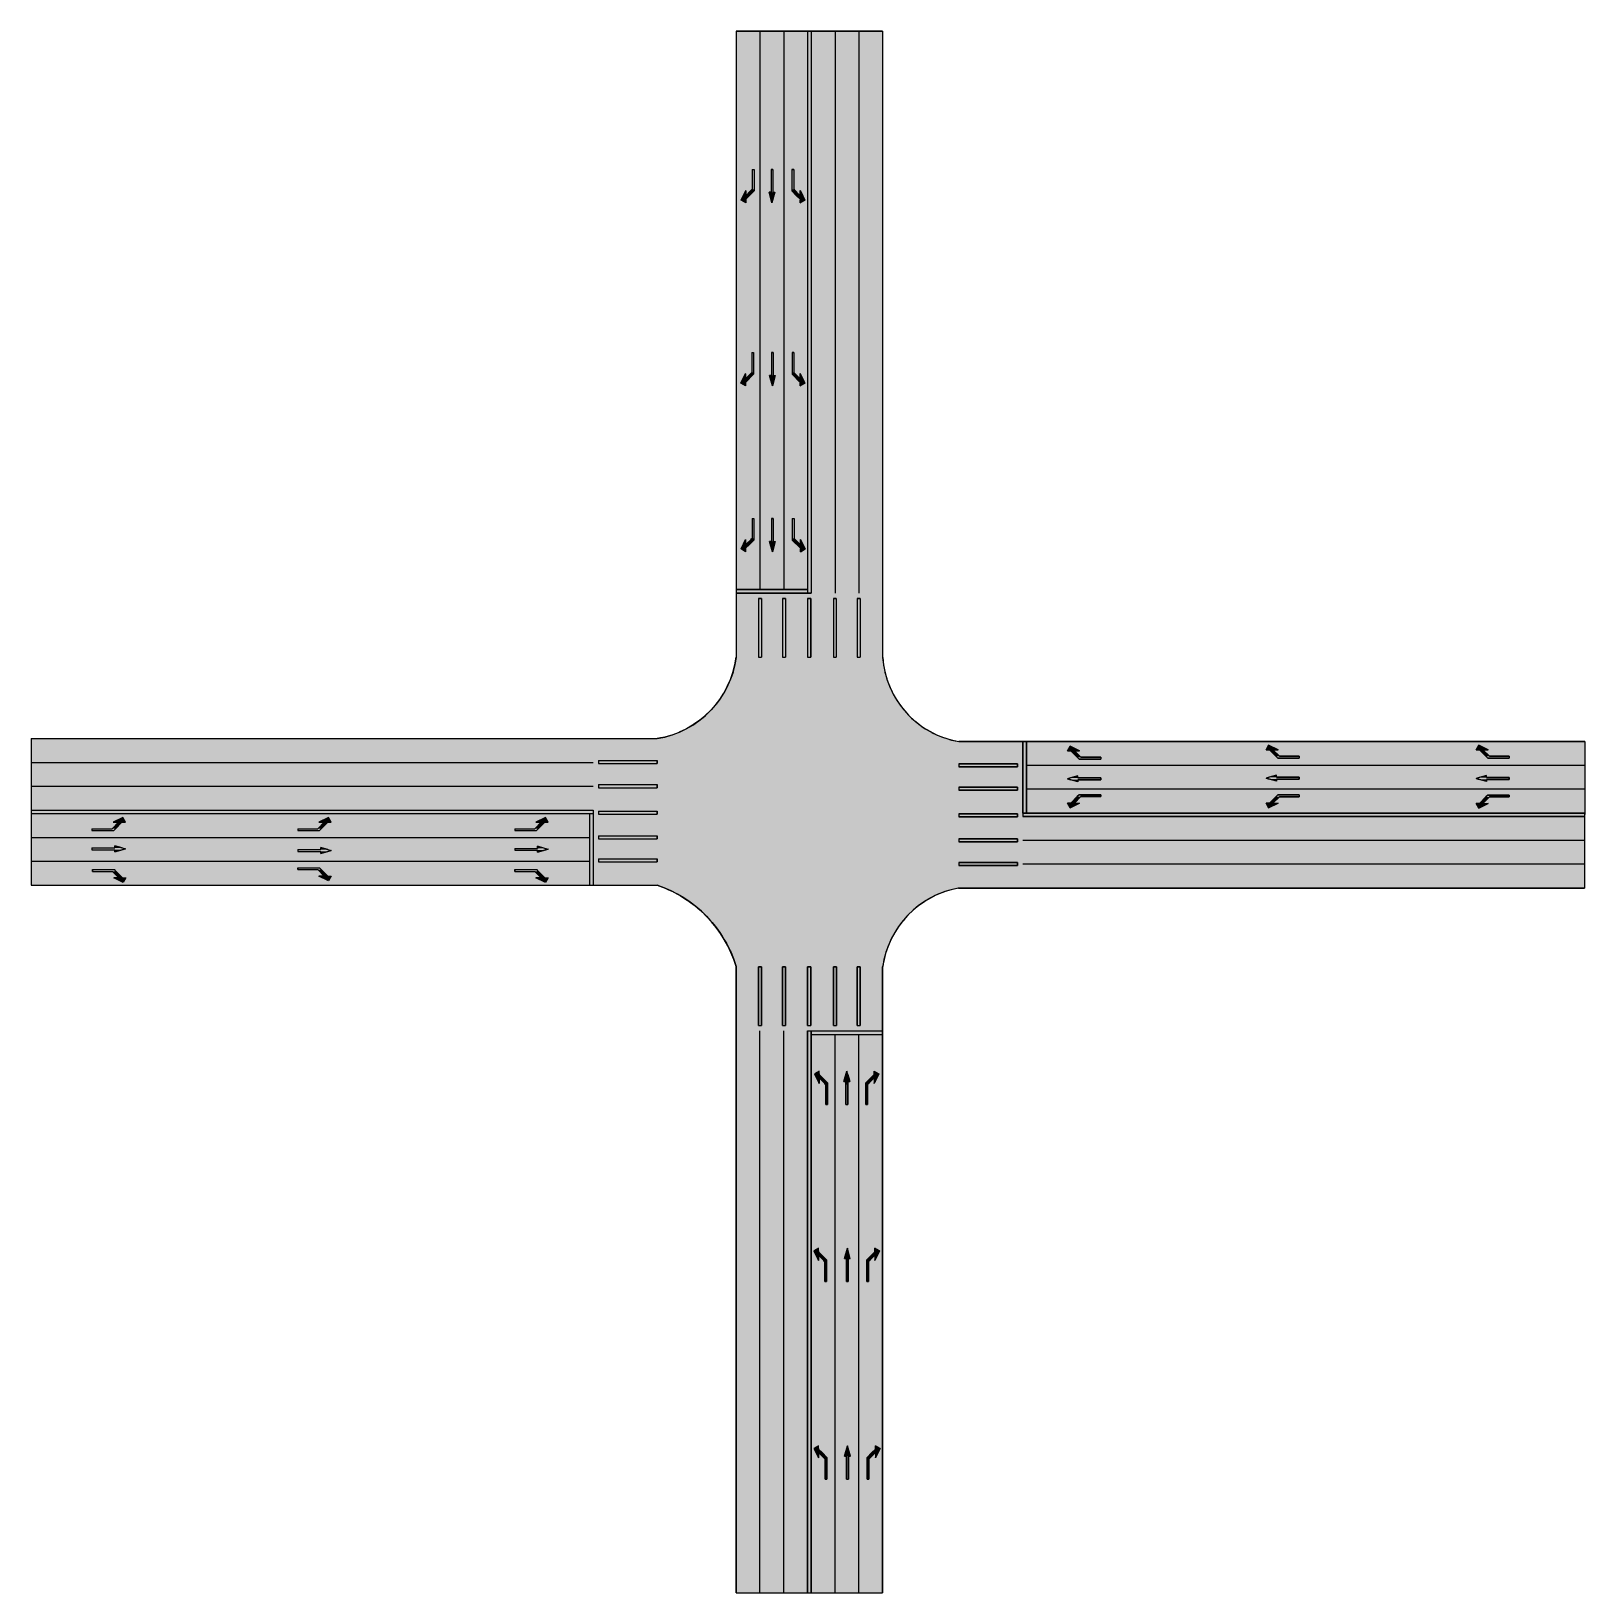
# Model space of a CAD drawing. Extents: x 57 to 1362, y 177 to 1487.
import ezdxf

# ---------------------------------------------------------------- set-up
doc = ezdxf.new("R2010")
doc.units = 0
doc.layers.get('0').update_dxf_attribs({"linetype": 'CONTINUOUS'})

# ---------------------------------------------------------------- blocks, each defined once
blk = doc.blocks.new('*U121')
at = {"color": 251, "linetype": 'CONTINUOUS'}
for p, q in [((649.2, 1487.4), (772.2, 1487.4)), ((649.2, 1487.4), (649.2, 1016)), ((772.2, 1487.4), (772.2, 1016)), ((649.2, 1016), (649.2, 962.2)), ((772.2, 1016), (772.2, 962.2)), ((649.2, 962), (648.2, 956)), ((649.2, 962.2), (649.2, 962)), ((772.2, 962.2), (772.2, 962)), ((772.2, 962), (772.9, 956)), ((644.5, 943.7), (642.3, 938.6)), ((644.7, 944.2), (644.5, 943.7)), ((646.6, 949.7), (644.7, 944.2)), ((648.1, 955.9), (646.6, 950.1)), ((646.6, 950.1), (646.6, 949.7)), ((648.2, 956), (648.1, 955.9)), ((772.9, 956), (772.9, 955.9)), ((772.9, 955.9), (774, 950.1)), ((774, 950.1), (774.1, 949.7)), ((774.1, 949.7), (775.6, 944.2)), ((775.6, 944.2), (775.8, 943.7)), ((775.8, 943.7), (777.6, 938.6)), ((639, 932.3), (636.1, 927.8)), ((639.4, 933.1), (639, 932.3)), ((642, 937.9), (639.4, 933.1)), ((642.3, 938.6), (642, 937.9)), ((777.6, 938.6), (777.9, 937.9)), ((777.9, 937.9), (780.1, 933.1)), ((780.1, 933.1), (780.5, 932.3)), ((780.5, 932.3), (783, 927.8)), ((628.2, 918), (627.4, 917.1)), ((631.7, 921.8), (628.2, 918)), ((632.3, 922.7), (631.7, 921.8)), ((635.5, 926.9), (632.3, 922.7)), ((636.1, 927.8), (635.5, 926.9)), ((783, 927.8), (783.6, 926.9)), ((783.6, 926.9), (786.3, 922.7)), ((786.3, 922.7), (787, 921.8)), ((787, 921.8), (790, 918)), ((790, 918), (790.7, 917.1)), ((612.6, 905.1), (607.5, 902.2)), ((613.3, 905.6), (612.6, 905.1)), ((617.9, 908.7), (613.3, 905.6)), ((618.7, 909.3), (617.9, 908.7)), ((622.8, 912.7), (618.7, 909.3)), ((623.6, 913.5), (622.8, 912.7)), ((627.4, 917.1), (623.6, 913.5)), ((790.7, 917.1), (794, 913.5)), ((794, 913.5), (794.8, 912.7)), ((794.8, 912.7), (798.4, 909.3)), ((798.4, 909.3), (799.2, 908.7)), ((799.2, 908.7), (803.1, 905.6)), ((803.1, 905.6), (803.8, 905.1)), ((803.8, 905.1), (808, 902.2)), ((57.5, 893.9), (583, 893.9)), ((57.5, 893.9), (57.5, 892.7)), ((57.5, 892.7), (57.5, 891.4)), ((57.5, 891.4), (57.5, 770.9)), ((585.6, 894.4), (583, 893.9)), ((589.3, 895.2), (585.6, 894.4)), ((594.1, 896.6), (589.3, 895.2)), ((595.4, 896.9), (594.1, 896.6)), ((601.2, 899.1), (595.4, 896.9)), ((601.3, 899.2), (601.2, 899.1)), ((607.1, 901.9), (601.3, 899.2)), ((607.5, 902.2), (607.1, 901.9)), ((808, 902.2), (808.5, 901.9)), ((808.5, 901.9), (813.2, 899.2)), ((813.2, 899.2), (813.3, 899.1)), ((813.3, 899.1), (817.9, 896.9)), ((817.9, 896.9), (818.7, 896.6)), ((818.7, 896.6), (822.3, 895.2)), ((822.3, 895.2), (824.3, 894.4)), ((824.3, 894.4), (826.1, 893.9)), ((826.1, 893.9), (830.1, 892.7)), ((830.1, 892.7), (836, 891.4)), ((836, 891.4), (889.8, 891.4)), ((889.8, 891.4), (1361.6, 891.4)), ((1361.6, 891.4), (1361.3, 770.9)), ((57.5, 770.9), (529.3, 770.9)), ((529.3, 770.9), (583, 770.9)), ((583, 770.9), (589.6, 768.4)), ((589.6, 768.4), (589.6, 768.4)), ((589.6, 768.4), (592.5, 767.1)), ((592.5, 767.1), (596.1, 765.5)), ((596.1, 765.5), (596.4, 765.3)), ((596.4, 765.3), (600.5, 763.1)), ((600.5, 763.1), (602.3, 762.1)), ((602.3, 762.1), (605, 760.4)), ((605, 760.4), (608.2, 758.4)), ((812.8, 760.4), (809.3, 758.4)), ((816.4, 762.1), (812.8, 760.4)), ((818.3, 763.1), (816.4, 762.1)), ((824, 765.3), (818.3, 763.1)), ((824.5, 765.5), (824, 765.3)), ((829.8, 767.1), (824.5, 765.5)), ((835.7, 768.4), (829.8, 767.1)), ((835.8, 768.4), (835.7, 768.4)), ((835.8, 768.4), (1361.3, 768.4)), ((1361.3, 770.9), (1361.3, 768.4)), ((608.2, 758.4), (609.7, 757.3)), ((609.7, 757.3), (613.9, 754.2)), ((613.9, 754.2), (614.4, 753.8)), ((614.4, 753.8), (619.1, 749.9)), ((619.1, 749.9), (619.3, 749.7)), ((619.3, 749.7), (623.5, 745.7)), ((797.5, 749.7), (793.4, 745.7)), ((797.8, 749.9), (797.5, 749.7)), ((802.5, 753.8), (797.8, 749.9)), ((803.1, 754.2), (802.5, 753.8)), ((807.5, 757.3), (803.1, 754.2)), ((809.3, 758.4), (807.5, 757.3)), ((623.5, 745.7), (624.4, 744.8)), ((624.4, 744.8), (627.7, 741.1)), ((627.7, 741.1), (629.2, 739.6)), ((629.2, 739.6), (631.8, 736.2)), ((631.8, 736.2), (633.5, 734)), ((633.5, 734), (635.5, 731.1)), ((784.2, 734), (782.3, 731.1)), ((785.6, 736.2), (784.2, 734)), ((788.1, 739.6), (785.6, 736.2)), ((789.3, 741.1), (788.1, 739.6)), ((792.6, 744.8), (789.3, 741.1)), ((793.4, 745.7), (792.6, 744.8)), ((635.5, 731.1), (637.5, 728.2)), ((637.5, 728.2), (639, 725.7)), ((639, 725.7), (641.1, 722.1)), ((641.1, 722.1), (642.1, 720.1)), ((777.8, 722.1), (776.9, 720.1)), ((779.4, 725.7), (777.8, 722.1)), ((780.7, 728.2), (779.4, 725.7)), ((782.3, 731.1), (780.7, 728.2)), ((642.1, 720.1), (644.2, 715.8)), ((644.2, 715.8), (644.9, 714.3)), ((644.9, 714.3), (647, 709.3)), ((647, 709.3), (647.3, 708.4)), ((647.3, 708.4), (649.2, 702.6)), ((773.3, 708.4), (772.3, 702.6)), ((773.6, 709.3), (773.3, 708.4)), ((774.9, 714.3), (773.6, 709.3)), ((775.4, 715.8), (774.9, 714.3)), ((776.9, 720.1), (775.4, 715.8)), ((649.2, 702.6), (649.2, 702.4)), ((649.2, 702.4), (649.2, 648.6)), ((772.3, 702.6), (772.2, 702.4)), ((772.2, 702.4), (772.2, 648.6)), ((649.2, 648.6), (649.2, 177.1)), ((772.2, 648.6), (772.2, 177.1)), ((649.2, 177.1), (772.2, 177.1))]:
    blk.add_line(p, q, dxfattribs=at)
for points in [[(649.2, 1487.4), (649.2, 1487.4), (772.2, 1487.4)], [(649.2, 1487.4), (649.2, 1016), (772.2, 1016)], [(649.2, 1016), (649.2, 962.2), (772.2, 962.2)], [(649.2, 962), (648.2, 956), (772.9, 956)], [(649.2, 962.2), (649.2, 962), (772.2, 962)], [(644.5, 943.7), (642.3, 938.6), (777.6, 938.6)], [(644.7, 944.2), (644.5, 943.7), (775.8, 943.7)], [(646.6, 949.7), (644.7, 944.2), (775.6, 944.2)], [(648.1, 955.9), (646.6, 950.1), (774, 950.1)], [(646.6, 950.1), (646.6, 949.7), (774.1, 949.7)], [(648.2, 956), (648.1, 955.9), (772.9, 955.9)], [(639, 932.3), (636.1, 927.8), (783, 927.8)], [(639.4, 933.1), (639, 932.3), (780.5, 932.3)], [(642, 937.9), (639.4, 933.1), (780.1, 933.1)], [(642.3, 938.6), (642, 937.9), (777.9, 937.9)], [(628.2, 918), (627.4, 917.1), (790.7, 917.1)], [(631.7, 921.8), (628.2, 918), (790, 918)], [(632.3, 922.7), (631.7, 921.8), (787, 921.8)], [(635.5, 926.9), (632.3, 922.7), (786.3, 922.7)], [(636.1, 927.8), (635.5, 926.9), (783.6, 926.9)], [(612.6, 905.1), (607.5, 902.2), (808, 902.2)], [(613.3, 905.6), (612.6, 905.1), (803.8, 905.1)], [(617.9, 908.7), (613.3, 905.6), (803.1, 905.6)], [(618.7, 909.3), (617.9, 908.7), (799.2, 908.7)], [(622.8, 912.7), (618.7, 909.3), (798.4, 909.3)], [(623.6, 913.5), (622.8, 912.7), (794.8, 912.7)], [(627.4, 917.1), (623.6, 913.5), (794, 913.5)], [(57.5, 893.9), (57.5, 893.9), (583, 893.9)], [(57.5, 893.9), (57.5, 892.7), (830.1, 892.7)], [(57.5, 892.7), (57.5, 891.4), (836, 891.4)], [(57.5, 891.4), (57.5, 770.9), (1361.3, 770.9)], [(585.6, 894.4), (583, 893.9), (826.1, 893.9)], [(589.3, 895.2), (585.6, 894.4), (824.3, 894.4)], [(594.1, 896.6), (589.3, 895.2), (822.3, 895.2)], [(595.4, 896.9), (594.1, 896.6), (818.7, 896.6)], [(601.2, 899.1), (595.4, 896.9), (817.9, 896.9)], [(601.3, 899.2), (601.2, 899.1), (813.3, 899.1)], [(607.1, 901.9), (601.3, 899.2), (813.2, 899.2)], [(607.5, 902.2), (607.1, 901.9), (808.5, 901.9)], [(836, 891.4), (836, 891.4), (889.8, 891.4)], [(889.8, 891.4), (889.8, 891.4), (1361.6, 891.4)], [(57.5, 770.9), (57.5, 770.9), (529.3, 770.9)], [(529.3, 770.9), (529.3, 770.9), (583, 770.9)], [(583, 770.9), (589.6, 768.4), (1361.3, 768.4)], [(589.6, 768.4), (589.6, 768.4), (835.7, 768.4)], [(589.6, 768.4), (592.5, 767.1), (829.8, 767.1)], [(592.5, 767.1), (596.1, 765.5), (824.5, 765.5)], [(596.1, 765.5), (596.4, 765.3), (824, 765.3)], [(596.4, 765.3), (600.5, 763.1), (818.3, 763.1)], [(600.5, 763.1), (602.3, 762.1), (816.4, 762.1)], [(602.3, 762.1), (605, 760.4), (812.8, 760.4)], [(605, 760.4), (608.2, 758.4), (809.3, 758.4)], [(835.8, 768.4), (835.8, 768.4), (1361.3, 768.4)], [(608.2, 758.4), (609.7, 757.3), (807.5, 757.3)], [(609.7, 757.3), (613.9, 754.2), (803.1, 754.2)], [(613.9, 754.2), (614.4, 753.8), (802.5, 753.8)], [(614.4, 753.8), (619.1, 749.9), (797.8, 749.9)], [(619.1, 749.9), (619.3, 749.7), (797.5, 749.7)], [(619.3, 749.7), (623.5, 745.7), (793.4, 745.7)], [(623.5, 745.7), (624.4, 744.8), (792.6, 744.8)], [(624.4, 744.8), (627.7, 741.1), (789.3, 741.1)], [(627.7, 741.1), (629.2, 739.6), (788.1, 739.6)], [(629.2, 739.6), (631.8, 736.2), (785.6, 736.2)], [(631.8, 736.2), (633.5, 734), (784.2, 734)], [(633.5, 734), (635.5, 731.1), (782.3, 731.1)], [(635.5, 731.1), (637.5, 728.2), (780.7, 728.2)], [(637.5, 728.2), (639, 725.7), (779.4, 725.7)], [(639, 725.7), (641.1, 722.1), (777.8, 722.1)], [(641.1, 722.1), (642.1, 720.1), (776.9, 720.1)], [(642.1, 720.1), (644.2, 715.8), (775.4, 715.8)], [(644.2, 715.8), (644.9, 714.3), (774.9, 714.3)], [(644.9, 714.3), (647, 709.3), (773.6, 709.3)], [(647, 709.3), (647.3, 708.4), (773.3, 708.4)], [(647.3, 708.4), (649.2, 702.6), (772.3, 702.6)], [(649.2, 702.6), (649.2, 702.4), (772.2, 702.4)], [(649.2, 702.4), (649.2, 648.6), (772.2, 648.6)], [(649.2, 648.6), (649.2, 177.1), (772.2, 177.1)], [(649.2, 177.1), (649.2, 177.1), (772.2, 177.1)]]:
    blk.add_solid(points, dxfattribs=at)
at = {"color": 251, "linetype": 'CONTINUOUS', "extrusion": (0, 0, -1)}
for points in [[(-649.2, 1487.4), (-772.2, 1487.4), (-772.2, 1016)], [(-649.2, 1016), (-772.2, 1016), (-772.2, 962.2)], [(-649.2, 962.2), (-772.2, 962.2), (-772.2, 962)], [(-649.2, 962), (-772.2, 962), (-772.9, 956)], [(-644.5, 943.7), (-775.8, 943.7), (-777.6, 938.6)], [(-644.7, 944.2), (-775.6, 944.2), (-775.8, 943.7)], [(-646.6, 950.1), (-774, 950.1), (-774.1, 949.7)], [(-646.6, 949.7), (-774.1, 949.7), (-775.6, 944.2)], [(-648.1, 955.9), (-772.9, 955.9), (-774, 950.1)], [(-648.2, 956), (-772.9, 956), (-772.9, 955.9)], [(-639, 932.3), (-780.5, 932.3), (-783, 927.8)], [(-639.4, 933.1), (-780.1, 933.1), (-780.5, 932.3)], [(-642, 937.9), (-777.9, 937.9), (-780.1, 933.1)], [(-642.3, 938.6), (-777.6, 938.6), (-777.9, 937.9)], [(-628.2, 918), (-790, 918), (-790.7, 917.1)], [(-631.7, 921.8), (-787, 921.8), (-790, 918)], [(-632.3, 922.7), (-786.3, 922.7), (-787, 921.8)], [(-635.5, 926.9), (-783.6, 926.9), (-786.3, 922.7)], [(-636.1, 927.8), (-783, 927.8), (-783.6, 926.9)], [(-612.6, 905.1), (-803.8, 905.1), (-808, 902.2)], [(-613.3, 905.6), (-803.1, 905.6), (-803.8, 905.1)], [(-617.9, 908.7), (-799.2, 908.7), (-803.1, 905.6)], [(-618.7, 909.3), (-798.4, 909.3), (-799.2, 908.7)], [(-622.8, 912.7), (-794.8, 912.7), (-798.4, 909.3)], [(-623.6, 913.5), (-794, 913.5), (-794.8, 912.7)], [(-627.4, 917.1), (-790.7, 917.1), (-794, 913.5)], [(-57.5, 893.9), (-826.1, 893.9), (-830.1, 892.7)], [(-57.5, 892.7), (-830.1, 892.7), (-836, 891.4)], [(-57.5, 891.4), (-1361.6, 891.4), (-1361.3, 770.9)], [(-585.6, 894.4), (-824.3, 894.4), (-826.1, 893.9)], [(-589.3, 895.2), (-822.3, 895.2), (-824.3, 894.4)], [(-594.1, 896.6), (-818.7, 896.6), (-822.3, 895.2)], [(-595.4, 896.9), (-817.9, 896.9), (-818.7, 896.6)], [(-601.2, 899.1), (-813.3, 899.1), (-817.9, 896.9)], [(-601.3, 899.2), (-813.2, 899.2), (-813.3, 899.1)], [(-607.1, 901.9), (-808.5, 901.9), (-813.2, 899.2)], [(-607.5, 902.2), (-808, 902.2), (-808.5, 901.9)], [(-583, 770.9), (-1361.3, 770.9), (-1361.3, 768.4)], [(-589.6, 768.4), (-835.8, 768.4), (-835.7, 768.4)], [(-589.6, 768.4), (-835.7, 768.4), (-829.8, 767.1)], [(-592.5, 767.1), (-829.8, 767.1), (-824.5, 765.5)], [(-596.1, 765.5), (-824.5, 765.5), (-824, 765.3)], [(-596.4, 765.3), (-824, 765.3), (-818.3, 763.1)], [(-600.5, 763.1), (-818.3, 763.1), (-816.4, 762.1)], [(-602.3, 762.1), (-816.4, 762.1), (-812.8, 760.4)], [(-605, 760.4), (-812.8, 760.4), (-809.3, 758.4)], [(-608.2, 758.4), (-809.3, 758.4), (-807.5, 757.3)], [(-609.7, 757.3), (-807.5, 757.3), (-803.1, 754.2)], [(-613.9, 754.2), (-803.1, 754.2), (-802.5, 753.8)], [(-614.4, 753.8), (-802.5, 753.8), (-797.8, 749.9)], [(-619.1, 749.9), (-797.8, 749.9), (-797.5, 749.7)], [(-619.3, 749.7), (-797.5, 749.7), (-793.4, 745.7)], [(-623.5, 745.7), (-793.4, 745.7), (-792.6, 744.8)], [(-624.4, 744.8), (-792.6, 744.8), (-789.3, 741.1)], [(-627.7, 741.1), (-789.3, 741.1), (-788.1, 739.6)], [(-629.2, 739.6), (-788.1, 739.6), (-785.6, 736.2)], [(-631.8, 736.2), (-785.6, 736.2), (-784.2, 734)], [(-633.5, 734), (-784.2, 734), (-782.3, 731.1)], [(-635.5, 731.1), (-782.3, 731.1), (-780.7, 728.2)], [(-637.5, 728.2), (-780.7, 728.2), (-779.4, 725.7)], [(-639, 725.7), (-779.4, 725.7), (-777.8, 722.1)], [(-641.1, 722.1), (-777.8, 722.1), (-776.9, 720.1)], [(-642.1, 720.1), (-776.9, 720.1), (-775.4, 715.8)], [(-644.2, 715.8), (-775.4, 715.8), (-774.9, 714.3)], [(-644.9, 714.3), (-774.9, 714.3), (-773.6, 709.3)], [(-647, 709.3), (-773.6, 709.3), (-773.3, 708.4)], [(-647.3, 708.4), (-773.3, 708.4), (-772.3, 702.6)], [(-649.2, 702.6), (-772.3, 702.6), (-772.2, 702.4)], [(-649.2, 702.4), (-772.2, 702.4), (-772.2, 648.6)], [(-649.2, 648.6), (-772.2, 648.6), (-772.2, 177.1)]]:
    blk.add_solid(points, dxfattribs=at)
blk = doc.blocks.new('*U70')
at = {"color": 255, "linetype": 'CONTINUOUS'}
for p, q in [((649.2, 1019), (709.2, 1019)), ((649.2, 1019), (649.2, 1016)), ((649.2, 1016), (709.2, 1016)), ((709.2, 1019), (709.2, 1016))]:
    blk.add_line(p, q, dxfattribs=at)
for points in [[(649.2, 1019), (649.2, 1019), (709.2, 1019)], [(649.2, 1019), (649.2, 1016), (709.2, 1016)], [(649.2, 1016), (649.2, 1016), (709.2, 1016)]]:
    blk.add_solid(points, dxfattribs=at)
at = {"color": 255, "linetype": 'CONTINUOUS', "extrusion": (0, 0, -1)}
blk.add_solid([(-649.2, 1019), (-709.2, 1019), (-709.2, 1016)], dxfattribs=at)
blk = doc.blocks.new('*U71')
at = {"color": 255, "linetype": 'CONTINUOUS'}
for p, q in [((889.8, 891.4), (892.9, 891.4)), ((889.8, 891.4), (889.8, 831.4)), ((892.9, 891.4), (892.9, 831.4)), ((889.8, 831.4), (892.9, 831.4))]:
    blk.add_line(p, q, dxfattribs=at)
for points in [[(889.8, 891.4), (889.8, 891.4), (892.9, 891.4)], [(889.8, 891.4), (889.8, 831.4), (892.9, 831.4)], [(889.8, 831.4), (889.8, 831.4), (892.9, 831.4)]]:
    blk.add_solid(points, dxfattribs=at)
at = {"color": 255, "linetype": 'CONTINUOUS', "extrusion": (0, 0, -1)}
blk.add_solid([(-889.8, 891.4), (-892.9, 891.4), (-892.9, 831.4)], dxfattribs=at)
blk = doc.blocks.new('*U72')
at = {"color": 255, "linetype": 'CONTINUOUS'}
for p, q in [((526.2, 830.9), (529.3, 830.9)), ((526.2, 830.9), (526.2, 770.9)), ((529.3, 830.9), (529.3, 770.9)), ((526.2, 770.9), (529.3, 770.9))]:
    blk.add_line(p, q, dxfattribs=at)
for points in [[(526.2, 830.9), (526.2, 830.9), (529.3, 830.9)], [(526.2, 830.9), (526.2, 770.9), (529.3, 770.9)], [(526.2, 770.9), (526.2, 770.9), (529.3, 770.9)]]:
    blk.add_solid(points, dxfattribs=at)
at = {"color": 255, "linetype": 'CONTINUOUS', "extrusion": (0, 0, -1)}
blk.add_solid([(-526.2, 830.9), (-529.3, 830.9), (-529.3, 770.9)], dxfattribs=at)
blk = doc.blocks.new('*U73')
at = {"color": 255, "linetype": 'CONTINUOUS'}
for p, q in [((712.2, 648.6), (772.2, 648.6)), ((712.2, 648.6), (712.2, 645.6)), ((712.2, 645.6), (772.2, 645.6)), ((772.2, 648.6), (772.2, 645.6))]:
    blk.add_line(p, q, dxfattribs=at)
for points in [[(712.2, 648.6), (712.2, 648.6), (772.2, 648.6)], [(712.2, 648.6), (712.2, 645.6), (772.2, 645.6)], [(712.2, 645.6), (712.2, 645.6), (772.2, 645.6)]]:
    blk.add_solid(points, dxfattribs=at)
at = {"color": 255, "linetype": 'CONTINUOUS', "extrusion": (0, 0, -1)}
blk.add_solid([(-712.2, 648.6), (-772.2, 648.6), (-772.2, 645.6)], dxfattribs=at)
blk = doc.blocks.new('*U74')
at = {"color": 255, "linetype": 'CONTINUOUS'}
for p, q in [((740.5, 609.1), (739.6, 606.1)), ((739.6, 606.1), (741.4, 606.1)), ((741.3, 612), (740.5, 609.1)), ((741.5, 612.6), (741.3, 612)), ((741.4, 606.1), (741.4, 605)), ((741.4, 605), (741.4, 604.6)), ((741.4, 604.6), (741.4, 603.6)), ((741.4, 603.6), (741.4, 586.9)), ((742.1, 614.9), (741.5, 612.6)), ((742.8, 612.6), (742.1, 614.9)), ((742.8, 612.6), (742.9, 612)), ((742.9, 612), (743.8, 609.1)), ((742.9, 606.1), (744.6, 606.1)), ((742.9, 606.1), (742.9, 605)), ((742.9, 605), (742.9, 604.6)), ((742.9, 604.6), (742.9, 603.6)), ((742.9, 603.6), (742.9, 586.9)), ((743.8, 609.1), (744.6, 606.1)), ((759.2, 606.1), (758.1, 605)), ((758.1, 605), (758.1, 604.6)), ((758.1, 604.6), (758.1, 603.6)), ((758.1, 603.6), (758.1, 586.9)), ((762.2, 609.1), (759.2, 606.1)), ((760.6, 604.6), (759.6, 603.6)), ((759.6, 603.6), (759.6, 586.9)), ((761, 605), (760.6, 604.6)), ((762.1, 606.1), (761, 605)), ((765.1, 612), (762.2, 609.1)), ((765.1, 614.9), (765.1, 614.9)), ((765.1, 614.9), (765.1, 614.9)), ((765.1, 614.9), (765.1, 612.6)), ((765.1, 614.9), (769, 612.6)), ((765.1, 612.6), (765.1, 612)), ((765.1, 606.1), (765.1, 605)), ((765.2, 605), (765.1, 604.6)), ((765.1, 604.6), (765.1, 605)), ((765.8, 606.1), (765.2, 605)), ((767.2, 609.1), (765.8, 606.1)), ((768.7, 612), (767.2, 609.1)), ((769, 612.6), (768.7, 612)), ((741.4, 586.9), (742.9, 586.9)), ((758.1, 586.9), (758.1, 586.9)), ((758.1, 586.9), (759.6, 586.9)), ((759.6, 586.9), (759.6, 586.9))]:
    blk.add_line(p, q, dxfattribs=at)
for points in [[(740.5, 609.1), (739.6, 606.1), (744.6, 606.1)], [(739.6, 606.1), (739.6, 606.1), (741.4, 606.1)], [(741.3, 612), (740.5, 609.1), (743.8, 609.1)], [(741.5, 612.6), (741.3, 612), (742.9, 612)], [(741.4, 606.1), (741.4, 605), (742.9, 605)], [(741.4, 605), (741.4, 604.6), (742.9, 604.6)], [(741.4, 604.6), (741.4, 603.6), (742.9, 603.6)], [(741.4, 603.6), (741.4, 586.9), (742.9, 586.9)], [(742.1, 614.9), (741.5, 612.6), (742.8, 612.6)], [(742.9, 606.1), (742.9, 606.1), (744.6, 606.1)], [(759.2, 606.1), (758.1, 605), (761, 605)], [(758.1, 605), (758.1, 604.6), (760.6, 604.6)], [(758.1, 604.6), (758.1, 603.6), (759.6, 603.6)], [(758.1, 603.6), (758.1, 586.9), (759.6, 586.9)], [(762.2, 609.1), (759.2, 606.1), (762.1, 606.1)], [(765.1, 612), (762.2, 609.1), (767.2, 609.1)], [(765.1, 614.9), (765.1, 614.9), (765.1, 614.9)], [(765.1, 614.9), (765.1, 612.6), (769, 612.6)], [(765.1, 612.6), (765.1, 612), (768.7, 612)], [(765.1, 609.1), (765.1, 606.1), (765.8, 606.1)], [(765.1, 606.1), (765.1, 605), (765.2, 605)], [(741.4, 586.9), (741.4, 586.9), (742.9, 586.9)], [(758.1, 586.9), (758.1, 586.9), (759.6, 586.9)], [(758.1, 586.9), (758.1, 586.9), (759.6, 586.9)]]:
    blk.add_solid(points, dxfattribs=at)
at = {"color": 255, "linetype": 'CONTINUOUS', "extrusion": (0, 0, -1)}
for points in [[(-740.5, 609.1), (-743.8, 609.1), (-744.6, 606.1)], [(-741.3, 612), (-742.9, 612), (-743.8, 609.1)], [(-741.4, 606.1), (-742.9, 606.1), (-742.9, 605)], [(-741.4, 605), (-742.9, 605), (-742.9, 604.6)], [(-741.4, 604.6), (-742.9, 604.6), (-742.9, 603.6)], [(-741.4, 603.6), (-742.9, 603.6), (-742.9, 586.9)], [(-741.5, 612.6), (-742.8, 612.6), (-742.9, 612)], [(-758.1, 605), (-761, 605), (-760.6, 604.6)], [(-758.1, 604.6), (-760.6, 604.6), (-759.6, 603.6)], [(-758.1, 603.6), (-759.6, 603.6), (-759.6, 586.9)], [(-759.2, 606.1), (-762.1, 606.1), (-761, 605)], [(-762.2, 609.1), (-765.1, 609.1), (-762.1, 606.1)], [(-765.1, 614.9), (-765.1, 614.9), (-769, 612.6)], [(-765.1, 612.6), (-769, 612.6), (-768.7, 612)], [(-765.1, 612), (-768.7, 612), (-767.2, 609.1)], [(-765.1, 609.1), (-767.2, 609.1), (-765.8, 606.1)], [(-765.1, 606.1), (-765.8, 606.1), (-765.2, 605)], [(-765.1, 605), (-765.2, 605), (-765.1, 604.6)], [(-758.1, 586.9), (-759.6, 586.9), (-759.6, 586.9)]]:
    blk.add_solid(points, dxfattribs=at)
blk = doc.blocks.new('*U80')
at = {"color": 3, "linetype": 'CONTINUOUS'}
for p, q in [((57.5, 833.9), (529.3, 833.9)), ((57.5, 833.9), (57.5, 830.9)), ((57.5, 830.9), (529.3, 830.9)), ((529.3, 833.9), (529.3, 830.9))]:
    blk.add_line(p, q, dxfattribs=at)
for points in [[(57.5, 833.9), (57.5, 833.9), (529.3, 833.9)], [(57.5, 833.9), (57.5, 830.9), (529.3, 830.9)], [(57.5, 830.9), (57.5, 830.9), (529.3, 830.9)]]:
    blk.add_solid(points, dxfattribs=at)
at = {"color": 3, "linetype": 'CONTINUOUS', "extrusion": (0, 0, -1)}
blk.add_solid([(-57.5, 833.9), (-529.3, 833.9), (-529.3, 830.9)], dxfattribs=at)
blk = doc.blocks.new('*U81')
at = {"color": 3, "linetype": 'CONTINUOUS'}
for p, q in [((889.8, 831.4), (1361.4, 831.4)), ((889.8, 831.4), (889.8, 828.4)), ((889.8, 828.4), (1361.4, 828.4)), ((1361.4, 831.4), (1361.4, 828.4))]:
    blk.add_line(p, q, dxfattribs=at)
for points in [[(889.8, 831.4), (889.8, 831.4), (1361.4, 831.4)], [(889.8, 831.4), (889.8, 828.4), (1361.4, 828.4)], [(889.8, 828.4), (889.8, 828.4), (1361.4, 828.4)]]:
    blk.add_solid(points, dxfattribs=at)
at = {"color": 3, "linetype": 'CONTINUOUS', "extrusion": (0, 0, -1)}
blk.add_solid([(-889.8, 831.4), (-1361.4, 831.4), (-1361.4, 828.4)], dxfattribs=at)
blk = doc.blocks.new('*U82')
at = {"color": 3, "linetype": 'CONTINUOUS'}
for p, q in [((709.2, 648.6), (712.2, 648.6)), ((709.2, 648.6), (709.2, 177.1)), ((712.2, 648.6), (712.2, 177.1)), ((709.2, 177.1), (712.2, 177.1))]:
    blk.add_line(p, q, dxfattribs=at)
for points in [[(709.2, 648.6), (709.2, 648.6), (712.2, 648.6)], [(709.2, 648.6), (709.2, 177.1), (712.2, 177.1)], [(709.2, 177.1), (709.2, 177.1), (712.2, 177.1)]]:
    blk.add_solid(points, dxfattribs=at)
at = {"color": 3, "linetype": 'CONTINUOUS', "extrusion": (0, 0, -1)}
blk.add_solid([(-709.2, 648.6), (-712.2, 648.6), (-712.2, 177.1)], dxfattribs=at)
blk = doc.blocks.new('*U83')
at = {"color": 3, "linetype": 'CONTINUOUS'}
for p, q in [((709.2, 1487.4), (712.2, 1487.4)), ((709.2, 1487.4), (709.2, 1016)), ((712.2, 1487.4), (712.2, 1016)), ((709.2, 1016), (712.2, 1016))]:
    blk.add_line(p, q, dxfattribs=at)
for points in [[(709.2, 1487.4), (709.2, 1487.4), (712.2, 1487.4)], [(709.2, 1487.4), (709.2, 1016), (712.2, 1016)], [(709.2, 1016), (709.2, 1016), (712.2, 1016)]]:
    blk.add_solid(points, dxfattribs=at)
at = {"color": 3, "linetype": 'CONTINUOUS', "extrusion": (0, 0, -1)}
blk.add_solid([(-709.2, 1487.4), (-712.2, 1487.4), (-712.2, 1016)], dxfattribs=at)
blk = doc.blocks.new('*U85')
at = {"color": 255, "linetype": 'CONTINUOUS'}
for p, q in [((836, 853), (885.3, 853)), ((836, 853), (836, 850.5)), ((885.3, 853), (885.3, 850.5)), ((836, 850.5), (885.3, 850.5))]:
    blk.add_line(p, q, dxfattribs=at)
for points in [[(836, 853), (836, 853), (885.3, 853)], [(836, 853), (836, 850.5), (885.3, 850.5)], [(836, 850.5), (836, 850.5), (885.3, 850.5)]]:
    blk.add_solid(points, dxfattribs=at)
at = {"color": 255, "linetype": 'CONTINUOUS', "extrusion": (0, 0, -1)}
blk.add_solid([(-836, 853), (-885.3, 853), (-885.3, 850.5)], dxfattribs=at)
blk = doc.blocks.new('*U90')
at = {"color": 255, "linetype": 'CONTINUOUS'}
for p, q in [((836, 872.7), (885.3, 872.7)), ((836, 872.7), (836, 870.2)), ((836, 870.2), (885.3, 870.2)), ((885.3, 872.7), (885.3, 870.2))]:
    blk.add_line(p, q, dxfattribs=at)
for points in [[(836, 872.7), (836, 872.7), (885.3, 872.7)], [(836, 872.7), (836, 870.2), (885.3, 870.2)], [(836, 870.2), (836, 870.2), (885.3, 870.2)]]:
    blk.add_solid(points, dxfattribs=at)
at = {"color": 255, "linetype": 'CONTINUOUS', "extrusion": (0, 0, -1)}
blk.add_solid([(-836, 872.7), (-885.3, 872.7), (-885.3, 870.2)], dxfattribs=at)
blk = doc.blocks.new('*U91')
at = {"color": 255, "linetype": 'CONTINUOUS'}
for p, q in [((533.8, 875.6), (583, 875.6)), ((533.8, 875.6), (533.8, 873.1)), ((533.8, 873.1), (583, 873.1)), ((583, 875.6), (583, 873.1))]:
    blk.add_line(p, q, dxfattribs=at)
for points in [[(533.8, 875.6), (533.8, 875.6), (583, 875.6)], [(533.8, 875.6), (533.8, 873.1), (583, 873.1)], [(533.8, 873.1), (533.8, 873.1), (583, 873.1)]]:
    blk.add_solid(points, dxfattribs=at)
at = {"color": 255, "linetype": 'CONTINUOUS', "extrusion": (0, 0, -1)}
blk.add_solid([(-533.8, 875.6), (-583, 875.6), (-583, 873.1)], dxfattribs=at)
blk = doc.blocks.new('*U92')
at = {"color": 255, "linetype": 'CONTINUOUS'}
for p, q in [((533.8, 855.3), (583, 855.3)), ((533.8, 855.3), (533.8, 852.7)), ((533.8, 852.7), (583, 852.7)), ((583, 855.3), (583, 852.7))]:
    blk.add_line(p, q, dxfattribs=at)
for points in [[(533.8, 855.3), (533.8, 855.3), (583, 855.3)], [(533.8, 855.3), (533.8, 852.7), (583, 852.7)], [(533.8, 852.7), (533.8, 852.7), (583, 852.7)]]:
    blk.add_solid(points, dxfattribs=at)
at = {"color": 255, "linetype": 'CONTINUOUS', "extrusion": (0, 0, -1)}
blk.add_solid([(-533.8, 855.3), (-583, 855.3), (-583, 852.7)], dxfattribs=at)
blk = doc.blocks.new('*U94')
at = {"color": 255, "linetype": 'CONTINUOUS'}
for p, q in [((533.8, 833.1), (583, 833.1)), ((533.8, 833.1), (533.8, 830.6)), ((533.8, 830.6), (583, 830.6)), ((583, 833.1), (583, 830.6))]:
    blk.add_line(p, q, dxfattribs=at)
for points in [[(533.8, 833.1), (533.8, 833.1), (583, 833.1)], [(533.8, 833.1), (533.8, 830.6), (583, 830.6)], [(533.8, 830.6), (533.8, 830.6), (583, 830.6)]]:
    blk.add_solid(points, dxfattribs=at)
at = {"color": 255, "linetype": 'CONTINUOUS', "extrusion": (0, 0, -1)}
blk.add_solid([(-533.8, 833.1), (-583, 833.1), (-583, 830.6)], dxfattribs=at)
blk = doc.blocks.new('*U96')
at = {"color": 255, "linetype": 'CONTINUOUS'}
for p, q in [((533.8, 812.3), (583, 812.3)), ((533.8, 812.3), (533.8, 809.7)), ((533.8, 809.7), (583, 809.7)), ((583, 812.3), (583, 809.7))]:
    blk.add_line(p, q, dxfattribs=at)
for points in [[(533.8, 812.3), (533.8, 812.3), (583, 812.3)], [(533.8, 812.3), (533.8, 809.7), (583, 809.7)], [(533.8, 809.7), (533.8, 809.7), (583, 809.7)]]:
    blk.add_solid(points, dxfattribs=at)
at = {"color": 255, "linetype": 'CONTINUOUS', "extrusion": (0, 0, -1)}
blk.add_solid([(-533.8, 812.3), (-583, 812.3), (-583, 809.7)], dxfattribs=at)
blk = doc.blocks.new('*U98')
at = {"color": 255, "linetype": 'CONTINUOUS'}
for p, q in [((533.8, 792.9), (583, 792.9)), ((533.8, 792.9), (533.8, 790.4)), ((533.8, 790.4), (583, 790.4)), ((583, 792.9), (583, 790.4))]:
    blk.add_line(p, q, dxfattribs=at)
for points in [[(533.8, 792.9), (533.8, 792.9), (583, 792.9)], [(533.8, 792.9), (533.8, 790.4), (583, 790.4)], [(533.8, 790.4), (533.8, 790.4), (583, 790.4)]]:
    blk.add_solid(points, dxfattribs=at)
at = {"color": 255, "linetype": 'CONTINUOUS', "extrusion": (0, 0, -1)}
blk.add_solid([(-533.8, 792.9), (-583, 792.9), (-583, 790.4)], dxfattribs=at)
blk = doc.blocks.new('*U100')
at = {"color": 255, "linetype": 'CONTINUOUS'}
for p, q in [((836, 830.8), (885.3, 830.8)), ((836, 830.8), (836, 828.2)), ((836, 828.2), (885.3, 828.2)), ((885.3, 830.8), (885.3, 828.2))]:
    blk.add_line(p, q, dxfattribs=at)
for points in [[(836, 830.8), (836, 830.8), (885.3, 830.8)], [(836, 830.8), (836, 828.2), (885.3, 828.2)], [(836, 828.2), (836, 828.2), (885.3, 828.2)]]:
    blk.add_solid(points, dxfattribs=at)
at = {"color": 255, "linetype": 'CONTINUOUS', "extrusion": (0, 0, -1)}
blk.add_solid([(-836, 830.8), (-885.3, 830.8), (-885.3, 828.2)], dxfattribs=at)
blk = doc.blocks.new('*U102')
at = {"color": 255, "linetype": 'CONTINUOUS'}
for p, q in [((836, 809.8), (885.3, 809.8)), ((836, 809.8), (836, 807.2)), ((836, 807.2), (885.3, 807.2)), ((885.3, 809.8), (885.3, 807.2))]:
    blk.add_line(p, q, dxfattribs=at)
for points in [[(836, 809.8), (836, 809.8), (885.3, 809.8)], [(836, 809.8), (836, 807.2), (885.3, 807.2)], [(836, 807.2), (836, 807.2), (885.3, 807.2)]]:
    blk.add_solid(points, dxfattribs=at)
at = {"color": 255, "linetype": 'CONTINUOUS', "extrusion": (0, 0, -1)}
blk.add_solid([(-836, 809.8), (-885.3, 809.8), (-885.3, 807.2)], dxfattribs=at)
blk = doc.blocks.new('*U104')
at = {"color": 255, "linetype": 'CONTINUOUS'}
for p, q in [((836, 789.9), (885.3, 789.9)), ((836, 789.9), (836, 787.3)), ((836, 787.3), (885.3, 787.3)), ((885.3, 789.9), (885.3, 787.3))]:
    blk.add_line(p, q, dxfattribs=at)
for points in [[(836, 789.9), (836, 789.9), (885.3, 789.9)], [(836, 789.9), (836, 787.3), (885.3, 787.3)], [(836, 787.3), (836, 787.3), (885.3, 787.3)]]:
    blk.add_solid(points, dxfattribs=at)
at = {"color": 255, "linetype": 'CONTINUOUS', "extrusion": (0, 0, -1)}
blk.add_solid([(-836, 789.9), (-885.3, 789.9), (-885.3, 787.3)], dxfattribs=at)
blk = doc.blocks.new('*U65')
at = {"color": 255, "linetype": 'CONTINUOUS'}
for p, q in [((767.4, 1011.5), (769.9, 1011.5)), ((767.4, 1011.5), (767.4, 962.2)), ((769.9, 1011.5), (769.9, 962.2)), ((767.4, 962.2), (769.9, 962.2))]:
    blk.add_line(p, q, dxfattribs=at)
for points in [[(767.4, 1011.5), (767.4, 1011.5), (769.9, 1011.5)], [(767.4, 1011.5), (767.4, 962.2), (769.9, 962.2)], [(767.4, 962.2), (767.4, 962.2), (769.9, 962.2)]]:
    blk.add_solid(points, dxfattribs=at)
at = {"color": 255, "linetype": 'CONTINUOUS', "extrusion": (0, 0, -1)}
blk.add_solid([(-767.4, 1011.5), (-769.9, 1011.5), (-769.9, 962.2)], dxfattribs=at)
blk = doc.blocks.new('*U66')
at = {"color": 255, "linetype": 'CONTINUOUS'}
for p, q in [((767.4, 1011.5), (769.9, 1011.5)), ((767.4, 1011.5), (767.4, 962.2)), ((769.9, 1011.5), (769.9, 962.2)), ((767.4, 962.2), (769.9, 962.2))]:
    blk.add_line(p, q, dxfattribs=at)
for points in [[(767.4, 1011.5), (767.4, 1011.5), (769.9, 1011.5)], [(767.4, 1011.5), (767.4, 962.2), (769.9, 962.2)], [(767.4, 962.2), (767.4, 962.2), (769.9, 962.2)]]:
    blk.add_solid(points, dxfattribs=at)
at = {"color": 255, "linetype": 'CONTINUOUS', "extrusion": (0, 0, -1)}
blk.add_solid([(-767.4, 1011.5), (-769.9, 1011.5), (-769.9, 962.2)], dxfattribs=at)
blk = doc.blocks.new('*U67')
at = {"color": 255, "linetype": 'CONTINUOUS'}
for p, q in [((767.4, 1011.5), (769.9, 1011.5)), ((767.4, 1011.5), (767.4, 962.2)), ((769.9, 1011.5), (769.9, 962.2)), ((767.4, 962.2), (769.9, 962.2))]:
    blk.add_line(p, q, dxfattribs=at)
for points in [[(767.4, 1011.5), (767.4, 1011.5), (769.9, 1011.5)], [(767.4, 1011.5), (767.4, 962.2), (769.9, 962.2)], [(767.4, 962.2), (767.4, 962.2), (769.9, 962.2)]]:
    blk.add_solid(points, dxfattribs=at)
at = {"color": 255, "linetype": 'CONTINUOUS', "extrusion": (0, 0, -1)}
blk.add_solid([(-767.4, 1011.5), (-769.9, 1011.5), (-769.9, 962.2)], dxfattribs=at)
blk = doc.blocks.new('*U68')
at = {"color": 255, "linetype": 'CONTINUOUS'}
for p, q in [((767.4, 1011.5), (769.9, 1011.5)), ((767.4, 1011.5), (767.4, 962.2)), ((769.9, 1011.5), (769.9, 962.2)), ((767.4, 962.2), (769.9, 962.2))]:
    blk.add_line(p, q, dxfattribs=at)
for points in [[(767.4, 1011.5), (767.4, 1011.5), (769.9, 1011.5)], [(767.4, 1011.5), (767.4, 962.2), (769.9, 962.2)], [(767.4, 962.2), (767.4, 962.2), (769.9, 962.2)]]:
    blk.add_solid(points, dxfattribs=at)
at = {"color": 255, "linetype": 'CONTINUOUS', "extrusion": (0, 0, -1)}
blk.add_solid([(-767.4, 1011.5), (-769.9, 1011.5), (-769.9, 962.2)], dxfattribs=at)
blk = doc.blocks.new('*U69')
at = {"color": 255, "linetype": 'CONTINUOUS'}
for p, q in [((767.4, 1011.5), (769.9, 1011.5)), ((767.4, 1011.5), (767.4, 962.2)), ((769.9, 1011.5), (769.9, 962.2)), ((767.4, 962.2), (769.9, 962.2))]:
    blk.add_line(p, q, dxfattribs=at)
for points in [[(767.4, 1011.5), (767.4, 1011.5), (769.9, 1011.5)], [(767.4, 1011.5), (767.4, 962.2), (769.9, 962.2)], [(767.4, 962.2), (767.4, 962.2), (769.9, 962.2)]]:
    blk.add_solid(points, dxfattribs=at)
at = {"color": 255, "linetype": 'CONTINUOUS', "extrusion": (0, 0, -1)}
blk.add_solid([(-767.4, 1011.5), (-769.9, 1011.5), (-769.9, 962.2)], dxfattribs=at)
blk = doc.blocks.new('*U106')
at = {"color": 255, "linetype": 'CONTINUOUS'}
for p, q in [((730.8, 702.4), (733.4, 702.4)), ((730.8, 702.4), (730.8, 653.1)), ((733.4, 702.4), (733.4, 653.1)), ((730.8, 653.1), (733.4, 653.1))]:
    blk.add_line(p, q, dxfattribs=at)
for points in [[(730.8, 702.4), (730.8, 702.4), (733.4, 702.4)], [(730.8, 702.4), (730.8, 653.1), (733.4, 653.1)], [(730.8, 653.1), (730.8, 653.1), (733.4, 653.1)]]:
    blk.add_solid(points, dxfattribs=at)
at = {"color": 255, "linetype": 'CONTINUOUS', "extrusion": (0, 0, -1)}
blk.add_solid([(-730.8, 702.4), (-733.4, 702.4), (-733.4, 653.1)], dxfattribs=at)
blk = doc.blocks.new('*U108')
at = {"color": 255, "linetype": 'CONTINUOUS'}
for p, q in [((750.8, 702.4), (753.4, 702.4)), ((750.8, 702.4), (750.8, 653.1)), ((753.4, 702.4), (753.4, 653.1)), ((750.8, 653.1), (753.4, 653.1))]:
    blk.add_line(p, q, dxfattribs=at)
for points in [[(750.8, 702.4), (750.8, 702.4), (753.4, 702.4)], [(750.8, 702.4), (750.8, 653.1), (753.4, 653.1)], [(750.8, 653.1), (750.8, 653.1), (753.4, 653.1)]]:
    blk.add_solid(points, dxfattribs=at)
at = {"color": 255, "linetype": 'CONTINUOUS', "extrusion": (0, 0, -1)}
blk.add_solid([(-750.8, 702.4), (-753.4, 702.4), (-753.4, 653.1)], dxfattribs=at)
blk = doc.blocks.new('*U110')
at = {"color": 255, "linetype": 'CONTINUOUS'}
for p, q in [((709.2, 702.4), (711.8, 702.4)), ((709.2, 702.4), (709.2, 653.1)), ((711.8, 702.4), (711.8, 653.1)), ((709.2, 653.1), (711.8, 653.1))]:
    blk.add_line(p, q, dxfattribs=at)
for points in [[(709.2, 702.4), (709.2, 702.4), (711.8, 702.4)], [(709.2, 702.4), (709.2, 653.1), (711.8, 653.1)], [(709.2, 653.1), (709.2, 653.1), (711.8, 653.1)]]:
    blk.add_solid(points, dxfattribs=at)
at = {"color": 255, "linetype": 'CONTINUOUS', "extrusion": (0, 0, -1)}
blk.add_solid([(-709.2, 702.4), (-711.8, 702.4), (-711.8, 653.1)], dxfattribs=at)
blk = doc.blocks.new('*U112')
at = {"color": 255, "linetype": 'CONTINUOUS'}
for p, q in [((688, 702.4), (690.6, 702.4)), ((688, 702.4), (688, 653.1)), ((690.6, 702.4), (690.6, 653.1)), ((688, 653.1), (690.6, 653.1))]:
    blk.add_line(p, q, dxfattribs=at)
for points in [[(688, 702.4), (688, 702.4), (690.6, 702.4)], [(688, 702.4), (688, 653.1), (690.6, 653.1)], [(688, 653.1), (688, 653.1), (690.6, 653.1)]]:
    blk.add_solid(points, dxfattribs=at)
at = {"color": 255, "linetype": 'CONTINUOUS', "extrusion": (0, 0, -1)}
blk.add_solid([(-688, 702.4), (-690.6, 702.4), (-690.6, 653.1)], dxfattribs=at)
blk = doc.blocks.new('*U114')
at = {"color": 255, "linetype": 'CONTINUOUS'}
for p, q in [((668, 702.4), (670.5, 702.4)), ((668, 702.4), (668, 653.1)), ((670.5, 702.4), (670.5, 653.1)), ((668, 653.1), (670.5, 653.1))]:
    blk.add_line(p, q, dxfattribs=at)
for points in [[(668, 702.4), (668, 702.4), (670.5, 702.4)], [(668, 702.4), (668, 653.1), (670.5, 653.1)], [(668, 653.1), (668, 653.1), (670.5, 653.1)]]:
    blk.add_solid(points, dxfattribs=at)
at = {"color": 255, "linetype": 'CONTINUOUS', "extrusion": (0, 0, -1)}
blk.add_solid([(-668, 702.4), (-670.5, 702.4), (-670.5, 653.1)], dxfattribs=at)
blk = doc.blocks.new('*U115')
at = {"color": 255, "linetype": 'CONTINUOUS'}
for p, q in [((662.7, 1371.5), (664.2, 1371.5)), ((662.7, 1371.5), (662.7, 1354.8)), ((664.2, 1371.5), (664.2, 1354.8)), ((678.6, 1371.5), (680.1, 1371.5)), ((678.6, 1371.5), (678.6, 1352.3)), ((680.1, 1371.5), (680.1, 1352.3)), ((696, 1371.5), (697.5, 1371.5)), ((696, 1371.5), (696, 1354.8)), ((697.5, 1371.5), (697.5, 1354.8)), ((657.1, 1353.4), (655.1, 1349.3)), ((657.3, 1353.8), (657.1, 1353.4)), ((657.3, 1353.4), (657.3, 1353.8)), ((657.3, 1353.4), (657.3, 1349.3)), ((661.3, 1353.4), (657.3, 1349.3)), ((664.2, 1353.4), (660.2, 1349.3)), ((661.7, 1353.8), (661.3, 1353.4)), ((662.7, 1354.8), (661.7, 1353.8)), ((664.2, 1354.8), (664.2, 1353.8)), ((664.2, 1353.8), (664.2, 1353.4)), ((676.8, 1352.3), (678.6, 1352.3)), ((679.3, 1343.5), (676.8, 1352.3)), ((681.8, 1352.3), (679.3, 1343.5)), ((680.1, 1352.3), (681.8, 1352.3)), ((696, 1354.8), (696, 1353.8)), ((696, 1353.8), (696, 1353.4)), ((696, 1353.4), (700, 1349.3)), ((697.5, 1354.8), (698.5, 1353.8)), ((698.5, 1353.8), (698.8, 1353.4)), ((702.9, 1353.8), (702.9, 1353.4)), ((703.1, 1353.4), (702.9, 1353.8)), ((703.1, 1353.4), (705.1, 1349.3)), ((653.7, 1346.4), (653.4, 1345.8)), ((657.3, 1343.5), (653.4, 1345.8)), ((655.1, 1349.3), (653.7, 1346.4)), ((660.2, 1349.3), (657.3, 1346.4)), ((657.3, 1346.4), (657.3, 1345.8)), ((657.3, 1345.8), (657.3, 1343.5)), ((700, 1349.3), (702.9, 1346.4)), ((702.9, 1346.4), (702.9, 1345.8)), ((706.8, 1345.8), (702.9, 1343.5)), ((702.9, 1343.5), (702.9, 1345.8)), ((705.1, 1349.3), (706.5, 1346.4)), ((706.5, 1346.4), (706.8, 1345.8)), ((662.4, 1217.9), (663.9, 1217.9)), ((662.4, 1217.9), (662.4, 1201.1)), ((663.9, 1217.9), (663.9, 1201.1)), ((678.9, 1217.9), (680.4, 1217.9)), ((678.9, 1217.9), (678.9, 1198.7)), ((680.4, 1217.9), (680.4, 1198.7)), ((696.1, 1217.9), (697.6, 1217.9)), ((696.1, 1217.9), (696.1, 1201.1)), ((697.6, 1217.9), (697.6, 1201.1)), ((653.4, 1192.8), (653.1, 1192.2)), ((654.8, 1195.7), (653.4, 1192.8)), ((656.8, 1199.8), (654.8, 1195.7)), ((657, 1200.1), (656.8, 1199.8)), ((657, 1199.8), (657, 1200.1)), ((657, 1199.8), (657, 1195.7)), ((661, 1199.8), (657, 1195.7)), ((659.9, 1195.7), (657, 1192.8)), ((657, 1192.8), (657, 1192.2)), ((663.9, 1199.8), (659.9, 1195.7)), ((661.4, 1200.1), (661, 1199.8)), ((662.4, 1201.1), (661.4, 1200.1)), ((663.9, 1201.1), (663.9, 1200.1)), ((663.9, 1200.1), (663.9, 1199.8)), ((677.1, 1198.7), (678.9, 1198.7)), ((679.6, 1189.9), (677.1, 1198.7)), ((682.1, 1198.7), (679.6, 1189.9)), ((680.4, 1198.7), (682.1, 1198.7)), ((696.1, 1201.1), (696.1, 1200.1)), ((696.1, 1200.1), (696.1, 1199.8)), ((696.1, 1199.8), (700.1, 1195.7)), ((697.6, 1201.1), (698.6, 1200.1)), ((698.6, 1200.1), (699, 1199.8)), ((700.1, 1195.7), (703, 1192.8)), ((703, 1200.1), (703, 1199.8)), ((703.2, 1199.8), (703, 1200.1)), ((703, 1192.8), (703, 1192.2)), ((703.2, 1199.8), (705.2, 1195.7)), ((705.2, 1195.7), (706.6, 1192.8)), ((706.6, 1192.8), (706.9, 1192.2)), ((657, 1189.9), (653.1, 1192.2)), ((657, 1192.2), (657, 1189.9)), ((706.9, 1192.2), (703, 1189.9)), ((703, 1189.9), (703, 1192.2)), ((662.6, 1078.7), (664.1, 1078.7)), ((662.6, 1078.7), (662.6, 1061.9)), ((664.1, 1078.7), (664.1, 1061.9)), ((678.8, 1078.7), (680.3, 1078.7)), ((678.8, 1078.7), (678.8, 1059.4)), ((680.3, 1078.7), (680.3, 1059.4)), ((696.3, 1078.7), (697.8, 1078.7)), ((696.3, 1078.7), (696.3, 1061.9)), ((697.8, 1078.7), (697.8, 1061.9)), ((662.6, 1061.9), (661.6, 1060.9)), ((664.1, 1061.9), (664.1, 1060.9)), ((696.3, 1061.9), (696.3, 1060.9)), ((697.8, 1061.9), (698.8, 1060.9)), ((653.6, 1053.6), (653.3, 1053)), ((657.2, 1050.7), (653.3, 1053)), ((655, 1056.5), (653.6, 1053.6)), ((657, 1060.5), (655, 1056.5)), ((657.2, 1060.9), (657, 1060.5)), ((657.2, 1060.5), (657.2, 1060.9)), ((657.2, 1060.5), (657.2, 1056.5)), ((661.2, 1060.5), (657.2, 1056.5)), ((660.1, 1056.5), (657.2, 1053.6)), ((657.2, 1053.6), (657.2, 1053)), ((657.2, 1053), (657.2, 1050.7)), ((664.1, 1060.5), (660.1, 1056.5)), ((661.6, 1060.9), (661.2, 1060.5)), ((664.1, 1060.9), (664.1, 1060.5)), ((677.1, 1059.4), (678.8, 1059.4)), ((679.6, 1050.7), (677.1, 1059.4)), ((682.1, 1059.4), (679.6, 1050.7)), ((680.3, 1059.4), (682.1, 1059.4)), ((696.3, 1060.9), (696.3, 1060.5)), ((696.3, 1060.5), (700.4, 1056.5)), ((698.8, 1060.9), (699.2, 1060.5)), ((700.4, 1056.5), (703.3, 1053.6)), ((703.3, 1060.9), (703.3, 1060.5)), ((703.4, 1060.5), (703.3, 1060.9)), ((703.3, 1053.6), (703.3, 1053)), ((707.2, 1053), (703.3, 1050.7)), ((703.3, 1050.7), (703.3, 1053)), ((703.4, 1060.5), (705.4, 1056.5)), ((705.4, 1056.5), (706.9, 1053.6)), ((706.9, 1053.6), (707.2, 1053)), ((929.6, 887.6), (927.3, 883.7)), ((927.3, 883.7), (930.2, 883.7)), ((937.5, 883.7), (929.6, 887.6)), ((930.2, 883.7), (935.6, 878.2)), ((933.1, 883.7), (937.5, 883.7)), ((933.1, 883.7), (938.5, 878.2)), ((935.6, 878.2), (937.1, 876.7)), ((938.5, 878.2), (955.3, 878.2)), ((955.3, 878.2), (955.3, 876.7)), ((1096.2, 888.3), (1094, 884.4)), ((1094, 884.4), (1096.9, 884.4)), ((1104.2, 884.4), (1096.2, 888.3)), ((1096.9, 884.4), (1102.3, 879)), ((1099.8, 884.4), (1104.2, 884.4)), ((1099.8, 884.4), (1105.2, 879)), ((1102.3, 879), (1103.8, 877.5)), ((1105.2, 879), (1121.9, 879)), ((1121.9, 879), (1121.9, 877.5)), ((1272.5, 888.3), (1270.3, 884.4)), ((1270.3, 884.4), (1273.2, 884.4)), ((1280.5, 884.4), (1272.5, 888.3)), ((1273.2, 884.4), (1278.6, 879)), ((1276.1, 884.4), (1280.5, 884.4)), ((1276.1, 884.4), (1281.5, 879)), ((1278.6, 879), (1280.1, 877.5)), ((1281.5, 879), (1298.2, 879)), ((1298.2, 879), (1298.2, 877.5)), ((937.1, 876.7), (955.3, 876.7)), ((1103.8, 877.5), (1121.9, 877.5)), ((1280.1, 877.5), (1298.2, 877.5)), ((930, 860.9), (927.3, 860.2)), ((927.3, 860.2), (930, 859.4)), ((936, 862.7), (930, 860.9)), ((936, 857.7), (930, 859.4)), ((936, 860.9), (936, 862.7)), ((936, 860.9), (955.3, 860.9)), ((936, 859.4), (955.3, 859.4)), ((936, 859.4), (936, 857.7)), ((955.3, 860.9), (955.3, 860.2)), ((955.3, 860.2), (955.3, 859.4)), ((1096.6, 861.4), (1094, 860.6)), ((1094, 860.6), (1096.6, 859.9)), ((1102.7, 863.1), (1096.6, 861.4)), ((1102.7, 858.1), (1096.6, 859.9)), ((1102.7, 861.4), (1102.7, 863.1)), ((1102.7, 861.4), (1121.9, 861.4)), ((1102.7, 859.9), (1121.9, 859.9)), ((1102.7, 859.9), (1102.7, 858.1)), ((1121.9, 861.4), (1121.9, 860.6)), ((1121.9, 860.6), (1121.9, 859.9)), ((1272.9, 861.1), (1270.3, 860.4)), ((1270.3, 860.4), (1272.9, 859.6)), ((1279, 862.9), (1272.9, 861.1)), ((1279, 857.9), (1272.9, 859.6)), ((1279, 861.1), (1279, 862.9)), ((1279, 861.1), (1298.2, 861.1)), ((1279, 859.6), (1298.2, 859.6)), ((1279, 859.6), (1279, 857.9)), ((1298.2, 861.1), (1298.2, 860.4)), ((1298.2, 860.4), (1298.2, 859.6)), ((927.3, 839.8), (930.2, 839.8)), ((929.6, 835.8), (927.3, 839.8)), ((937.5, 839.8), (929.6, 835.8)), ((935.6, 845.2), (930.2, 839.8)), ((938.5, 845.2), (933.1, 839.8)), ((933.1, 839.8), (937.5, 839.8)), ((937.1, 846.7), (935.6, 845.2)), ((937.1, 846.7), (955.3, 846.7)), ((938.5, 845.2), (955.3, 845.2)), ((955.3, 846.7), (955.3, 845.2)), ((1094, 839.7), (1096.9, 839.7)), ((1096.2, 835.8), (1094, 839.7)), ((1104.2, 839.7), (1096.2, 835.8)), ((1102.3, 845.1), (1096.9, 839.7)), ((1105.2, 845.1), (1099.8, 839.7)), ((1099.8, 839.7), (1104.2, 839.7)), ((1103.8, 846.6), (1102.3, 845.1)), ((1103.8, 846.6), (1121.9, 846.6)), ((1105.2, 845.1), (1121.9, 845.1)), ((1121.9, 846.6), (1121.9, 845.1)), ((1270.3, 839.5), (1273.2, 839.5)), ((1272.5, 835.6), (1270.3, 839.5)), ((1280.5, 839.5), (1272.5, 835.6)), ((1278.6, 844.9), (1273.2, 839.5)), ((1281.5, 844.9), (1276.1, 839.5)), ((1276.1, 839.5), (1280.5, 839.5)), ((1280.1, 846.4), (1278.6, 844.9)), ((1280.1, 846.4), (1298.2, 846.4)), ((1281.5, 844.9), (1298.2, 844.9)), ((1298.2, 846.4), (1298.2, 844.9)), ((134.3, 827.7), (126.3, 823.8)), ((136.5, 823.8), (134.3, 827.7)), ((307, 827.7), (299, 823.8)), ((309.3, 823.8), (307, 827.7)), ((489.1, 827.7), (481.2, 823.8)), ((491.4, 823.8), (489.1, 827.7)), ((108.5, 818.3), (125.3, 818.3)), ((108.5, 818.3), (108.5, 816.8)), ((108.5, 816.8), (126.7, 816.8)), ((130.7, 823.8), (125.3, 818.3)), ((126.3, 823.8), (130.7, 823.8)), ((128.2, 818.3), (126.7, 816.8)), ((133.6, 823.8), (128.2, 818.3)), ((133.6, 823.8), (136.5, 823.8)), ((281.3, 818.3), (298, 818.3)), ((281.3, 818.3), (281.3, 816.8)), ((281.3, 816.8), (299.4, 816.8)), ((303.5, 823.8), (298, 818.3)), ((299, 823.8), (303.5, 823.8)), ((300.9, 818.3), (299.4, 816.8)), ((306.4, 823.8), (300.9, 818.3)), ((306.4, 823.8), (309.3, 823.8)), ((463.4, 818.3), (480.2, 818.3)), ((463.4, 818.3), (463.4, 816.8)), ((463.4, 816.8), (481.6, 816.8)), ((485.6, 823.8), (480.2, 818.3)), ((481.2, 823.8), (485.6, 823.8)), ((483.1, 818.3), (481.6, 816.8)), ((488.5, 823.8), (483.1, 818.3)), ((488.5, 823.8), (491.4, 823.8)), ((108.5, 802.1), (127.8, 802.1)), ((108.5, 802.1), (108.5, 801.3)), ((108.5, 801.3), (108.5, 800.6)), ((108.5, 800.6), (127.8, 800.6)), ((127.8, 803.8), (127.8, 802.1)), ((133.9, 802.1), (127.8, 803.8)), ((133.9, 800.6), (127.8, 798.8)), ((127.8, 798.8), (127.8, 800.6)), ((133.9, 802.1), (136.5, 801.3)), ((136.5, 801.3), (133.9, 800.6)), ((281.3, 800.7), (300.5, 800.7)), ((281.3, 800.7), (281.3, 800)), ((281.3, 800), (281.3, 799.2)), ((300.5, 802.5), (300.5, 800.7)), ((306.6, 800.7), (300.5, 802.5)), ((306.6, 800.7), (309.3, 800)), ((309.3, 800), (306.6, 799.2)), ((463.4, 801.8), (482.6, 801.8)), ((463.4, 801.8), (463.4, 801)), ((463.4, 801), (463.4, 800.3)), ((463.4, 800.3), (482.6, 800.3)), ((482.6, 803.5), (482.6, 801.8)), ((488.7, 801.8), (482.6, 803.5)), ((488.7, 800.3), (482.6, 798.5)), ((482.6, 798.5), (482.6, 800.3)), ((488.7, 801.8), (491.4, 801)), ((491.4, 801), (488.7, 800.3)), ((281.3, 799.2), (300.5, 799.2)), ((306.6, 799.2), (300.5, 797.5)), ((300.5, 797.5), (300.5, 799.2)), ((108.9, 784), (127, 784)), ((108.9, 784), (108.9, 782.5)), ((108.9, 782.5), (125.6, 782.5)), ((125.6, 782.5), (131.1, 777)), ((126.7, 777), (131.1, 777)), ((134.6, 773.1), (126.7, 777)), ((127, 784), (128.5, 782.5)), ((128.5, 782.5), (134, 777)), ((134, 777), (136.9, 777)), ((136.9, 777), (134.6, 773.1)), ((281.3, 785.5), (299.4, 785.5)), ((281.3, 785.5), (281.3, 784)), ((281.3, 784), (298, 784)), ((298, 784), (303.5, 778.5)), ((299, 778.5), (303.5, 778.5)), ((307, 774.6), (299, 778.5)), ((299.4, 785.5), (300.9, 784)), ((300.9, 784), (306.4, 778.5)), ((306.4, 778.5), (309.3, 778.5)), ((309.3, 778.5), (307, 774.6)), ((463.4, 784), (481.6, 784)), ((463.4, 784), (463.4, 782.5)), ((463.4, 782.5), (480.2, 782.5)), ((480.2, 782.5), (485.6, 777.1)), ((481.2, 777.1), (485.6, 777.1)), ((489.1, 773.1), (481.2, 777.1)), ((481.6, 784), (483.1, 782.5)), ((483.1, 782.5), (488.5, 777.1)), ((488.5, 777.1), (491.4, 777.1)), ((491.4, 777.1), (489.1, 773.1)), ((718.9, 614.9), (715, 612.6)), ((715, 612.6), (715.3, 612)), ((715.3, 612), (716.8, 609.1)), ((716.8, 609.1), (718.7, 605)), ((718.9, 604.6), (718.7, 605)), ((718.9, 612.6), (718.9, 614.9)), ((718.9, 612.6), (718.9, 612)), ((718.9, 612), (721.8, 609.1)), ((718.9, 609.1), (718.9, 605)), ((718.9, 609.1), (723, 605)), ((718.9, 605), (718.9, 604.6)), ((721.8, 609.1), (725.9, 605)), ((723, 605), (723.3, 604.6)), ((723.3, 604.6), (724.4, 603.6)), ((724.4, 603.6), (724.4, 586.9)), ((725.9, 605), (725.9, 604.6)), ((725.9, 604.6), (725.9, 603.6)), ((725.9, 603.6), (725.9, 586.9)), ((724.4, 586.9), (725.9, 586.9)), ((718.2, 466.2), (714.3, 464)), ((714.3, 464), (714.6, 463.3)), ((714.6, 463.3), (716, 460.4)), ((716, 460.4), (718, 456.4)), ((718.2, 464), (718.2, 466.2)), ((718.2, 464), (718.2, 463.3)), ((718.2, 463.3), (721.1, 460.4)), ((718.2, 460.4), (718.2, 456.4)), ((718.2, 460.4), (722.2, 456.4)), ((721.1, 460.4), (725.1, 456.4)), ((742.6, 466.2), (740.1, 457.5)), ((745, 457.5), (742.6, 466.2)), ((718.2, 456), (718, 456.4)), ((718.2, 456.4), (718.2, 456)), ((722.2, 456.4), (722.6, 456)), ((722.6, 456), (723.6, 455)), ((723.6, 455), (723.6, 438.2)), ((725.1, 456.4), (725.1, 456)), ((725.1, 456), (725.1, 455)), ((725.1, 455), (725.1, 438.2)), ((740.1, 457.5), (741.8, 457.5)), ((741.8, 457.5), (741.8, 438.2)), ((743.3, 457.5), (745, 457.5)), ((743.3, 457.5), (743.3, 438.2)), ((723.6, 438.2), (725.1, 438.2)), ((741.8, 438.2), (743.3, 438.2)), ((718.4, 300.5), (714.5, 298.3)), ((714.5, 298.3), (714.8, 297.6)), ((714.8, 297.6), (716.2, 294.7)), ((716.2, 294.7), (718.2, 290.7)), ((718.4, 290.3), (718.2, 290.7)), ((718.4, 298.3), (718.4, 300.5)), ((718.4, 298.3), (718.4, 297.6)), ((718.4, 297.6), (721.3, 294.7)), ((718.4, 294.7), (718.4, 290.7)), ((718.4, 294.7), (722.4, 290.7)), ((718.4, 290.7), (718.4, 290.3)), ((721.3, 294.7), (725.3, 290.7)), ((722.4, 290.7), (722.8, 290.3)), ((722.8, 290.3), (723.8, 289.3)), ((723.8, 289.3), (723.8, 272.6)), ((725.3, 290.7), (725.3, 290.3)), ((725.3, 290.3), (725.3, 289.3)), ((725.3, 289.3), (725.3, 272.6)), ((742.6, 300.5), (740.2, 291.8)), ((740.2, 291.8), (741.9, 291.8)), ((741.9, 291.8), (741.9, 272.6)), ((745.1, 291.8), (742.6, 300.5)), ((743.4, 291.8), (745.1, 291.8)), ((743.4, 291.8), (743.4, 272.6)), ((763.2, 294.7), (759.2, 290.7)), ((759.2, 290.7), (759.2, 290.3)), ((759.2, 290.3), (759.2, 289.3)), ((759.2, 289.3), (759.2, 272.6)), ((761.7, 290.3), (760.7, 289.3)), ((760.7, 289.3), (760.7, 272.6)), ((762.1, 290.7), (761.7, 290.3)), ((766.1, 297.6), (763.2, 294.7)), ((766.1, 300.5), (766.1, 298.3)), ((770, 298.3), (766.1, 300.5)), ((766.1, 298.3), (766.1, 297.6)), ((766.3, 290.7), (766.1, 290.3)), ((766.1, 290.3), (766.1, 290.7)), ((768.3, 294.7), (766.3, 290.7)), ((769.7, 297.6), (768.3, 294.7)), ((770, 298.3), (769.7, 297.6)), ((723.8, 272.6), (725.3, 272.6)), ((741.9, 272.6), (743.4, 272.6)), ((759.2, 272.6), (760.7, 272.6))]:
    blk.add_line(p, q, dxfattribs=at)
for points in [[(662.7, 1371.5), (662.7, 1371.5), (664.2, 1371.5)], [(662.7, 1371.5), (662.7, 1354.8), (664.2, 1354.8)], [(678.6, 1371.5), (678.6, 1371.5), (680.1, 1371.5)], [(678.6, 1371.5), (678.6, 1352.3), (680.1, 1352.3)], [(696, 1371.5), (696, 1371.5), (697.5, 1371.5)], [(696, 1371.5), (696, 1354.8), (697.5, 1354.8)], [(657.1, 1353.4), (655.1, 1349.3), (657.3, 1349.3)], [(657.3, 1353.8), (657.1, 1353.4), (657.3, 1353.4)], [(661.3, 1353.4), (657.3, 1349.3), (660.2, 1349.3)], [(661.7, 1353.8), (661.3, 1353.4), (664.2, 1353.4)], [(662.7, 1354.8), (661.7, 1353.8), (664.2, 1353.8)], [(676.8, 1352.3), (676.8, 1352.3), (678.6, 1352.3)], [(680.1, 1352.3), (680.1, 1352.3), (681.8, 1352.3)], [(696, 1354.8), (696, 1353.8), (698.5, 1353.8)], [(696, 1353.8), (696, 1353.4), (698.8, 1353.4)], [(696, 1353.4), (700, 1349.3), (702.9, 1349.3)], [(702.9, 1353.8), (702.9, 1353.4), (703.1, 1353.4)], [(702.9, 1353.4), (702.9, 1349.3), (705.1, 1349.3)], [(653.7, 1346.4), (653.4, 1345.8), (657.3, 1345.8)], [(655.1, 1349.3), (653.7, 1346.4), (657.3, 1346.4)], [(700, 1349.3), (702.9, 1346.4), (706.5, 1346.4)], [(702.9, 1346.4), (702.9, 1345.8), (706.8, 1345.8)], [(662.4, 1217.9), (662.4, 1217.9), (663.9, 1217.9)], [(662.4, 1217.9), (662.4, 1201.1), (663.9, 1201.1)], [(678.9, 1217.9), (678.9, 1217.9), (680.4, 1217.9)], [(678.9, 1217.9), (678.9, 1198.7), (680.4, 1198.7)], [(696.1, 1217.9), (696.1, 1217.9), (697.6, 1217.9)], [(696.1, 1217.9), (696.1, 1201.1), (697.6, 1201.1)], [(653.4, 1192.8), (653.1, 1192.2), (657, 1192.2)], [(654.8, 1195.7), (653.4, 1192.8), (657, 1192.8)], [(656.8, 1199.8), (654.8, 1195.7), (657, 1195.7)], [(657, 1200.1), (656.8, 1199.8), (657, 1199.8)], [(661, 1199.8), (657, 1195.7), (659.9, 1195.7)], [(661.4, 1200.1), (661, 1199.8), (663.9, 1199.8)], [(662.4, 1201.1), (661.4, 1200.1), (663.9, 1200.1)], [(677.1, 1198.7), (677.1, 1198.7), (678.9, 1198.7)], [(680.4, 1198.7), (680.4, 1198.7), (682.1, 1198.7)], [(696.1, 1201.1), (696.1, 1200.1), (698.6, 1200.1)], [(696.1, 1200.1), (696.1, 1199.8), (699, 1199.8)], [(696.1, 1199.8), (700.1, 1195.7), (703, 1195.7)], [(700.1, 1195.7), (703, 1192.8), (706.6, 1192.8)], [(703, 1200.1), (703, 1199.8), (703.2, 1199.8)], [(703, 1199.8), (703, 1195.7), (705.2, 1195.7)], [(703, 1192.8), (703, 1192.2), (706.9, 1192.2)], [(662.6, 1078.7), (662.6, 1078.7), (664.1, 1078.7)], [(662.6, 1078.7), (662.6, 1061.9), (664.1, 1061.9)], [(678.8, 1078.7), (678.8, 1078.7), (680.3, 1078.7)], [(678.8, 1078.7), (678.8, 1059.4), (680.3, 1059.4)], [(696.3, 1078.7), (696.3, 1078.7), (697.8, 1078.7)], [(696.3, 1078.7), (696.3, 1061.9), (697.8, 1061.9)], [(662.6, 1061.9), (661.6, 1060.9), (664.1, 1060.9)], [(696.3, 1061.9), (696.3, 1060.9), (698.8, 1060.9)], [(653.6, 1053.6), (653.3, 1053), (657.2, 1053)], [(655, 1056.5), (653.6, 1053.6), (657.2, 1053.6)], [(657, 1060.5), (655, 1056.5), (657.2, 1056.5)], [(657.2, 1060.9), (657, 1060.5), (657.2, 1060.5)], [(661.2, 1060.5), (657.2, 1056.5), (660.1, 1056.5)], [(661.6, 1060.9), (661.2, 1060.5), (664.1, 1060.5)], [(677.1, 1059.4), (677.1, 1059.4), (678.8, 1059.4)], [(680.3, 1059.4), (680.3, 1059.4), (682.1, 1059.4)], [(696.3, 1060.9), (696.3, 1060.5), (699.2, 1060.5)], [(696.3, 1060.5), (700.4, 1056.5), (703.3, 1056.5)], [(700.4, 1056.5), (703.3, 1053.6), (706.9, 1053.6)], [(703.3, 1060.9), (703.3, 1060.5), (703.4, 1060.5)], [(703.3, 1060.5), (703.3, 1056.5), (705.4, 1056.5)], [(703.3, 1053.6), (703.3, 1053), (707.2, 1053)], [(929.6, 887.6), (927.3, 883.7), (937.5, 883.7)], [(927.3, 883.7), (927.3, 883.7), (930.2, 883.7)], [(930.2, 883.7), (935.6, 878.2), (938.5, 878.2)], [(933.1, 883.7), (933.1, 883.7), (937.5, 883.7)], [(935.6, 878.2), (937.1, 876.7), (955.3, 876.7)], [(938.5, 878.2), (938.5, 878.2), (955.3, 878.2)], [(1096.2, 888.3), (1094, 884.4), (1104.2, 884.4)], [(1094, 884.4), (1094, 884.4), (1096.9, 884.4)], [(1096.9, 884.4), (1102.3, 879), (1105.2, 879)], [(1099.8, 884.4), (1099.8, 884.4), (1104.2, 884.4)], [(1102.3, 879), (1103.8, 877.5), (1121.9, 877.5)], [(1105.2, 879), (1105.2, 879), (1121.9, 879)], [(1272.5, 888.3), (1270.3, 884.4), (1280.5, 884.4)], [(1270.3, 884.4), (1270.3, 884.4), (1273.2, 884.4)], [(1273.2, 884.4), (1278.6, 879), (1281.5, 879)], [(1276.1, 884.4), (1276.1, 884.4), (1280.5, 884.4)], [(1278.6, 879), (1280.1, 877.5), (1298.2, 877.5)], [(1281.5, 879), (1281.5, 879), (1298.2, 879)], [(937.1, 876.7), (937.1, 876.7), (955.3, 876.7)], [(1103.8, 877.5), (1103.8, 877.5), (1121.9, 877.5)], [(1280.1, 877.5), (1280.1, 877.5), (1298.2, 877.5)], [(930, 860.9), (927.3, 860.2), (955.3, 860.2)], [(927.3, 860.2), (930, 859.4), (955.3, 859.4)], [(936, 862.7), (930, 860.9), (936, 860.9)], [(936, 860.9), (936, 860.9), (955.3, 860.9)], [(936, 859.4), (936, 859.4), (955.3, 859.4)], [(1096.6, 861.4), (1094, 860.6), (1121.9, 860.6)], [(1094, 860.6), (1096.6, 859.9), (1121.9, 859.9)], [(1102.7, 863.1), (1096.6, 861.4), (1102.7, 861.4)], [(1102.7, 861.4), (1102.7, 861.4), (1121.9, 861.4)], [(1102.7, 859.9), (1102.7, 859.9), (1121.9, 859.9)], [(1272.9, 861.1), (1270.3, 860.4), (1298.2, 860.4)], [(1270.3, 860.4), (1272.9, 859.6), (1298.2, 859.6)], [(1279, 862.9), (1272.9, 861.1), (1279, 861.1)], [(1279, 861.1), (1279, 861.1), (1298.2, 861.1)], [(1279, 859.6), (1279, 859.6), (1298.2, 859.6)], [(927.3, 839.8), (927.3, 839.8), (930.2, 839.8)], [(935.6, 845.2), (930.2, 839.8), (933.1, 839.8)], [(933.1, 839.8), (933.1, 839.8), (937.5, 839.8)], [(937.1, 846.7), (935.6, 845.2), (955.3, 845.2)], [(937.1, 846.7), (937.1, 846.7), (955.3, 846.7)], [(938.5, 845.2), (938.5, 845.2), (955.3, 845.2)], [(1094, 839.7), (1094, 839.7), (1096.9, 839.7)], [(1102.3, 845.1), (1096.9, 839.7), (1099.8, 839.7)], [(1099.8, 839.7), (1099.8, 839.7), (1104.2, 839.7)], [(1103.8, 846.6), (1102.3, 845.1), (1121.9, 845.1)], [(1103.8, 846.6), (1103.8, 846.6), (1121.9, 846.6)], [(1105.2, 845.1), (1105.2, 845.1), (1121.9, 845.1)], [(1270.3, 839.5), (1270.3, 839.5), (1273.2, 839.5)], [(1278.6, 844.9), (1273.2, 839.5), (1276.1, 839.5)], [(1276.1, 839.5), (1276.1, 839.5), (1280.5, 839.5)], [(1280.1, 846.4), (1278.6, 844.9), (1298.2, 844.9)], [(1280.1, 846.4), (1280.1, 846.4), (1298.2, 846.4)], [(1281.5, 844.9), (1281.5, 844.9), (1298.2, 844.9)], [(134.3, 827.7), (126.3, 823.8), (136.5, 823.8)], [(307, 827.7), (299, 823.8), (309.3, 823.8)], [(489.1, 827.7), (481.2, 823.8), (491.4, 823.8)], [(108.5, 818.3), (108.5, 818.3), (125.3, 818.3)], [(108.5, 818.3), (108.5, 816.8), (126.7, 816.8)], [(108.5, 816.8), (108.5, 816.8), (126.7, 816.8)], [(130.7, 823.8), (125.3, 818.3), (128.2, 818.3)], [(126.3, 823.8), (126.3, 823.8), (130.7, 823.8)], [(133.6, 823.8), (133.6, 823.8), (136.5, 823.8)], [(281.3, 818.3), (281.3, 818.3), (298, 818.3)], [(281.3, 818.3), (281.3, 816.8), (299.4, 816.8)], [(281.3, 816.8), (281.3, 816.8), (299.4, 816.8)], [(303.5, 823.8), (298, 818.3), (300.9, 818.3)], [(299, 823.8), (299, 823.8), (303.5, 823.8)], [(306.4, 823.8), (306.4, 823.8), (309.3, 823.8)], [(463.4, 818.3), (463.4, 818.3), (480.2, 818.3)], [(463.4, 818.3), (463.4, 816.8), (481.6, 816.8)], [(463.4, 816.8), (463.4, 816.8), (481.6, 816.8)], [(485.6, 823.8), (480.2, 818.3), (483.1, 818.3)], [(481.2, 823.8), (481.2, 823.8), (485.6, 823.8)], [(488.5, 823.8), (488.5, 823.8), (491.4, 823.8)], [(108.5, 802.1), (108.5, 802.1), (127.8, 802.1)], [(108.5, 802.1), (108.5, 801.3), (136.5, 801.3)], [(108.5, 801.3), (108.5, 800.6), (133.9, 800.6)], [(108.5, 800.6), (108.5, 800.6), (127.8, 800.6)], [(127.8, 803.8), (127.8, 802.1), (133.9, 802.1)], [(281.3, 800.7), (281.3, 800.7), (300.5, 800.7)], [(281.3, 800.7), (281.3, 800), (309.3, 800)], [(281.3, 800), (281.3, 799.2), (306.6, 799.2)], [(300.5, 802.5), (300.5, 800.7), (306.6, 800.7)], [(463.4, 801.8), (463.4, 801.8), (482.6, 801.8)], [(463.4, 801.8), (463.4, 801), (491.4, 801)], [(463.4, 801), (463.4, 800.3), (488.7, 800.3)], [(463.4, 800.3), (463.4, 800.3), (482.6, 800.3)], [(482.6, 803.5), (482.6, 801.8), (488.7, 801.8)], [(281.3, 799.2), (281.3, 799.2), (300.5, 799.2)], [(108.9, 784), (108.9, 784), (127, 784)], [(108.9, 784), (108.9, 782.5), (128.5, 782.5)], [(108.9, 782.5), (108.9, 782.5), (125.6, 782.5)], [(125.6, 782.5), (131.1, 777), (134, 777)], [(126.7, 777), (126.7, 777), (131.1, 777)], [(134, 777), (134, 777), (136.9, 777)], [(281.3, 785.5), (281.3, 785.5), (299.4, 785.5)], [(281.3, 785.5), (281.3, 784), (300.9, 784)], [(281.3, 784), (281.3, 784), (298, 784)], [(298, 784), (303.5, 778.5), (306.4, 778.5)], [(299, 778.5), (299, 778.5), (303.5, 778.5)], [(306.4, 778.5), (306.4, 778.5), (309.3, 778.5)], [(463.4, 784), (463.4, 784), (481.6, 784)], [(463.4, 784), (463.4, 782.5), (483.1, 782.5)], [(463.4, 782.5), (463.4, 782.5), (480.2, 782.5)], [(480.2, 782.5), (485.6, 777.1), (488.5, 777.1)], [(481.2, 777.1), (481.2, 777.1), (485.6, 777.1)], [(488.5, 777.1), (488.5, 777.1), (491.4, 777.1)], [(718.9, 614.9), (715, 612.6), (718.9, 612.6)], [(715, 612.6), (715.3, 612), (718.9, 612)], [(715.3, 612), (716.8, 609.1), (721.8, 609.1)], [(716.8, 609.1), (718.7, 605), (718.9, 605)], [(718.9, 609.1), (723, 605), (725.9, 605)], [(723, 605), (723.3, 604.6), (725.9, 604.6)], [(723.3, 604.6), (724.4, 603.6), (725.9, 603.6)], [(724.4, 603.6), (724.4, 586.9), (725.9, 586.9)], [(724.4, 586.9), (724.4, 586.9), (725.9, 586.9)], [(718.2, 466.2), (714.3, 464), (718.2, 464)], [(714.3, 464), (714.6, 463.3), (718.2, 463.3)], [(714.6, 463.3), (716, 460.4), (721.1, 460.4)], [(716, 460.4), (718, 456.4), (718.2, 456.4)], [(718.2, 460.4), (722.2, 456.4), (725.1, 456.4)], [(742.6, 466.2), (740.1, 457.5), (745, 457.5)], [(722.2, 456.4), (722.6, 456), (725.1, 456)], [(722.6, 456), (723.6, 455), (725.1, 455)], [(723.6, 455), (723.6, 438.2), (725.1, 438.2)], [(740.1, 457.5), (740.1, 457.5), (741.8, 457.5)], [(741.8, 457.5), (741.8, 438.2), (743.3, 438.2)], [(743.3, 457.5), (743.3, 457.5), (745, 457.5)], [(723.6, 438.2), (723.6, 438.2), (725.1, 438.2)], [(741.8, 438.2), (741.8, 438.2), (743.3, 438.2)], [(718.4, 300.5), (714.5, 298.3), (718.4, 298.3)], [(714.5, 298.3), (714.8, 297.6), (718.4, 297.6)], [(714.8, 297.6), (716.2, 294.7), (721.3, 294.7)], [(716.2, 294.7), (718.2, 290.7), (718.4, 290.7)], [(718.4, 294.7), (722.4, 290.7), (725.3, 290.7)], [(722.4, 290.7), (722.8, 290.3), (725.3, 290.3)], [(722.8, 290.3), (723.8, 289.3), (725.3, 289.3)], [(723.8, 289.3), (723.8, 272.6), (725.3, 272.6)], [(742.6, 300.5), (740.2, 291.8), (745.1, 291.8)], [(740.2, 291.8), (740.2, 291.8), (741.9, 291.8)], [(741.9, 291.8), (741.9, 272.6), (743.4, 272.6)], [(743.4, 291.8), (743.4, 291.8), (745.1, 291.8)], [(763.2, 294.7), (759.2, 290.7), (762.1, 290.7)], [(759.2, 290.7), (759.2, 290.3), (761.7, 290.3)], [(759.2, 290.3), (759.2, 289.3), (760.7, 289.3)], [(759.2, 289.3), (759.2, 272.6), (760.7, 272.6)], [(766.1, 297.6), (763.2, 294.7), (768.3, 294.7)], [(766.1, 300.5), (766.1, 298.3), (770, 298.3)], [(766.1, 298.3), (766.1, 297.6), (769.7, 297.6)], [(766.1, 294.7), (766.1, 290.7), (766.3, 290.7)], [(723.8, 272.6), (723.8, 272.6), (725.3, 272.6)], [(741.9, 272.6), (741.9, 272.6), (743.4, 272.6)], [(759.2, 272.6), (759.2, 272.6), (760.7, 272.6)]]:
    blk.add_solid(points, dxfattribs=at)
at = {"color": 255, "linetype": 'CONTINUOUS', "extrusion": (0, 0, -1)}
for points in [[(-662.7, 1371.5), (-664.2, 1371.5), (-664.2, 1354.8)], [(-678.6, 1371.5), (-680.1, 1371.5), (-680.1, 1352.3)], [(-696, 1371.5), (-697.5, 1371.5), (-697.5, 1354.8)], [(-657.1, 1353.4), (-657.3, 1353.4), (-657.3, 1349.3)], [(-661.3, 1353.4), (-664.2, 1353.4), (-660.2, 1349.3)], [(-661.7, 1353.8), (-664.2, 1353.8), (-664.2, 1353.4)], [(-662.7, 1354.8), (-664.2, 1354.8), (-664.2, 1353.8)], [(-676.8, 1352.3), (-681.8, 1352.3), (-679.3, 1343.5)], [(-696, 1354.8), (-697.5, 1354.8), (-698.5, 1353.8)], [(-696, 1353.8), (-698.5, 1353.8), (-698.8, 1353.4)], [(-696, 1353.4), (-698.8, 1353.4), (-702.9, 1349.3)], [(-702.9, 1353.4), (-703.1, 1353.4), (-705.1, 1349.3)], [(-653.4, 1345.8), (-657.3, 1345.8), (-657.3, 1343.5)], [(-653.7, 1346.4), (-657.3, 1346.4), (-657.3, 1345.8)], [(-655.1, 1349.3), (-660.2, 1349.3), (-657.3, 1346.4)], [(-700, 1349.3), (-705.1, 1349.3), (-706.5, 1346.4)], [(-702.9, 1346.4), (-706.5, 1346.4), (-706.8, 1345.8)], [(-702.9, 1345.8), (-706.8, 1345.8), (-702.9, 1343.5)], [(-662.4, 1217.9), (-663.9, 1217.9), (-663.9, 1201.1)], [(-678.9, 1217.9), (-680.4, 1217.9), (-680.4, 1198.7)], [(-696.1, 1217.9), (-697.6, 1217.9), (-697.6, 1201.1)], [(-653.4, 1192.8), (-657, 1192.8), (-657, 1192.2)], [(-654.8, 1195.7), (-659.9, 1195.7), (-657, 1192.8)], [(-656.8, 1199.8), (-657, 1199.8), (-657, 1195.7)], [(-661, 1199.8), (-663.9, 1199.8), (-659.9, 1195.7)], [(-661.4, 1200.1), (-663.9, 1200.1), (-663.9, 1199.8)], [(-662.4, 1201.1), (-663.9, 1201.1), (-663.9, 1200.1)], [(-677.1, 1198.7), (-682.1, 1198.7), (-679.6, 1189.9)], [(-696.1, 1201.1), (-697.6, 1201.1), (-698.6, 1200.1)], [(-696.1, 1200.1), (-698.6, 1200.1), (-699, 1199.8)], [(-696.1, 1199.8), (-699, 1199.8), (-703, 1195.7)], [(-700.1, 1195.7), (-705.2, 1195.7), (-706.6, 1192.8)], [(-703, 1199.8), (-703.2, 1199.8), (-705.2, 1195.7)], [(-703, 1192.8), (-706.6, 1192.8), (-706.9, 1192.2)], [(-653.1, 1192.2), (-657, 1192.2), (-657, 1189.9)], [(-703, 1192.2), (-706.9, 1192.2), (-703, 1189.9)], [(-662.6, 1078.7), (-664.1, 1078.7), (-664.1, 1061.9)], [(-678.8, 1078.7), (-680.3, 1078.7), (-680.3, 1059.4)], [(-696.3, 1078.7), (-697.8, 1078.7), (-697.8, 1061.9)], [(-662.6, 1061.9), (-664.1, 1061.9), (-664.1, 1060.9)], [(-696.3, 1061.9), (-697.8, 1061.9), (-698.8, 1060.9)], [(-653.3, 1053), (-657.2, 1053), (-657.2, 1050.7)], [(-653.6, 1053.6), (-657.2, 1053.6), (-657.2, 1053)], [(-655, 1056.5), (-660.1, 1056.5), (-657.2, 1053.6)], [(-657, 1060.5), (-657.2, 1060.5), (-657.2, 1056.5)], [(-661.2, 1060.5), (-664.1, 1060.5), (-660.1, 1056.5)], [(-661.6, 1060.9), (-664.1, 1060.9), (-664.1, 1060.5)], [(-677.1, 1059.4), (-682.1, 1059.4), (-679.6, 1050.7)], [(-696.3, 1060.9), (-698.8, 1060.9), (-699.2, 1060.5)], [(-696.3, 1060.5), (-699.2, 1060.5), (-703.3, 1056.5)], [(-700.4, 1056.5), (-705.4, 1056.5), (-706.9, 1053.6)], [(-703.3, 1060.5), (-703.4, 1060.5), (-705.4, 1056.5)], [(-703.3, 1053.6), (-706.9, 1053.6), (-707.2, 1053)], [(-703.3, 1053), (-707.2, 1053), (-703.3, 1050.7)], [(-930.2, 883.7), (-933.1, 883.7), (-938.5, 878.2)], [(-935.6, 878.2), (-955.3, 878.2), (-955.3, 876.7)], [(-1096.9, 884.4), (-1099.8, 884.4), (-1105.2, 879)], [(-1102.3, 879), (-1121.9, 879), (-1121.9, 877.5)], [(-1273.2, 884.4), (-1276.1, 884.4), (-1281.5, 879)], [(-1278.6, 879), (-1298.2, 879), (-1298.2, 877.5)], [(-927.3, 860.2), (-955.3, 860.2), (-955.3, 859.4)], [(-930, 860.9), (-955.3, 860.9), (-955.3, 860.2)], [(-930, 859.4), (-936, 859.4), (-936, 857.7)], [(-1094, 860.6), (-1121.9, 860.6), (-1121.9, 859.9)], [(-1096.6, 861.4), (-1121.9, 861.4), (-1121.9, 860.6)], [(-1096.6, 859.9), (-1102.7, 859.9), (-1102.7, 858.1)], [(-1270.3, 860.4), (-1298.2, 860.4), (-1298.2, 859.6)], [(-1272.9, 861.1), (-1298.2, 861.1), (-1298.2, 860.4)], [(-1272.9, 859.6), (-1279, 859.6), (-1279, 857.9)], [(-927.3, 839.8), (-937.5, 839.8), (-929.6, 835.8)], [(-935.6, 845.2), (-938.5, 845.2), (-933.1, 839.8)], [(-937.1, 846.7), (-955.3, 846.7), (-955.3, 845.2)], [(-1094, 839.7), (-1104.2, 839.7), (-1096.2, 835.8)], [(-1102.3, 845.1), (-1105.2, 845.1), (-1099.8, 839.7)], [(-1103.8, 846.6), (-1121.9, 846.6), (-1121.9, 845.1)], [(-1270.3, 839.5), (-1280.5, 839.5), (-1272.5, 835.6)], [(-1278.6, 844.9), (-1281.5, 844.9), (-1276.1, 839.5)], [(-1280.1, 846.4), (-1298.2, 846.4), (-1298.2, 844.9)], [(-108.5, 818.3), (-128.2, 818.3), (-126.7, 816.8)], [(-130.7, 823.8), (-133.6, 823.8), (-128.2, 818.3)], [(-281.3, 818.3), (-300.9, 818.3), (-299.4, 816.8)], [(-303.5, 823.8), (-306.4, 823.8), (-300.9, 818.3)], [(-463.4, 818.3), (-483.1, 818.3), (-481.6, 816.8)], [(-485.6, 823.8), (-488.5, 823.8), (-483.1, 818.3)], [(-108.5, 802.1), (-133.9, 802.1), (-136.5, 801.3)], [(-108.5, 801.3), (-136.5, 801.3), (-133.9, 800.6)], [(-127.8, 800.6), (-133.9, 800.6), (-127.8, 798.8)], [(-281.3, 800.7), (-306.6, 800.7), (-309.3, 800)], [(-281.3, 800), (-309.3, 800), (-306.6, 799.2)], [(-463.4, 801.8), (-488.7, 801.8), (-491.4, 801)], [(-463.4, 801), (-491.4, 801), (-488.7, 800.3)], [(-482.6, 800.3), (-488.7, 800.3), (-482.6, 798.5)], [(-300.5, 799.2), (-306.6, 799.2), (-300.5, 797.5)], [(-108.9, 784), (-127, 784), (-128.5, 782.5)], [(-125.6, 782.5), (-128.5, 782.5), (-134, 777)], [(-126.7, 777), (-136.9, 777), (-134.6, 773.1)], [(-281.3, 785.5), (-299.4, 785.5), (-300.9, 784)], [(-298, 784), (-300.9, 784), (-306.4, 778.5)], [(-299, 778.5), (-309.3, 778.5), (-307, 774.6)], [(-463.4, 784), (-481.6, 784), (-483.1, 782.5)], [(-480.2, 782.5), (-483.1, 782.5), (-488.5, 777.1)], [(-481.2, 777.1), (-491.4, 777.1), (-489.1, 773.1)], [(-715, 612.6), (-718.9, 612.6), (-718.9, 612)], [(-715.3, 612), (-718.9, 612), (-721.8, 609.1)], [(-716.8, 609.1), (-718.9, 609.1), (-718.9, 605)], [(-718.7, 605), (-718.9, 605), (-718.9, 604.6)], [(-718.9, 609.1), (-721.8, 609.1), (-725.9, 605)], [(-723, 605), (-725.9, 605), (-725.9, 604.6)], [(-723.3, 604.6), (-725.9, 604.6), (-725.9, 603.6)], [(-724.4, 603.6), (-725.9, 603.6), (-725.9, 586.9)], [(-714.3, 464), (-718.2, 464), (-718.2, 463.3)], [(-714.6, 463.3), (-718.2, 463.3), (-721.1, 460.4)], [(-716, 460.4), (-718.2, 460.4), (-718.2, 456.4)], [(-718.2, 460.4), (-721.1, 460.4), (-725.1, 456.4)], [(-718, 456.4), (-718.2, 456.4), (-718.2, 456)], [(-722.2, 456.4), (-725.1, 456.4), (-725.1, 456)], [(-722.6, 456), (-725.1, 456), (-725.1, 455)], [(-723.6, 455), (-725.1, 455), (-725.1, 438.2)], [(-741.8, 457.5), (-743.3, 457.5), (-743.3, 438.2)], [(-714.5, 298.3), (-718.4, 298.3), (-718.4, 297.6)], [(-714.8, 297.6), (-718.4, 297.6), (-721.3, 294.7)], [(-716.2, 294.7), (-718.4, 294.7), (-718.4, 290.7)], [(-718.2, 290.7), (-718.4, 290.7), (-718.4, 290.3)], [(-718.4, 294.7), (-721.3, 294.7), (-725.3, 290.7)], [(-722.4, 290.7), (-725.3, 290.7), (-725.3, 290.3)], [(-722.8, 290.3), (-725.3, 290.3), (-725.3, 289.3)], [(-723.8, 289.3), (-725.3, 289.3), (-725.3, 272.6)], [(-741.9, 291.8), (-743.4, 291.8), (-743.4, 272.6)], [(-759.2, 290.7), (-762.1, 290.7), (-761.7, 290.3)], [(-759.2, 290.3), (-761.7, 290.3), (-760.7, 289.3)], [(-759.2, 289.3), (-760.7, 289.3), (-760.7, 272.6)], [(-763.2, 294.7), (-766.1, 294.7), (-762.1, 290.7)], [(-766.1, 298.3), (-770, 298.3), (-769.7, 297.6)], [(-766.1, 297.6), (-769.7, 297.6), (-768.3, 294.7)], [(-766.1, 294.7), (-768.3, 294.7), (-766.3, 290.7)], [(-766.1, 290.7), (-766.3, 290.7), (-766.1, 290.3)]]:
    blk.add_solid(points, dxfattribs=at)
blk = doc.blocks.new('*U116')
at = {"color": 255, "linetype": 'CONTINUOUS'}
for p, q in [((762.8, 460.4), (758.8, 456.4)), ((765.7, 463.3), (762.8, 460.4)), ((765.7, 466.2), (765.7, 464)), ((769.6, 464), (765.7, 466.2)), ((765.7, 464), (765.7, 463.3)), ((767.9, 460.4), (765.9, 456.4)), ((769.3, 463.3), (767.9, 460.4)), ((769.6, 464), (769.3, 463.3)), ((758.8, 456.4), (758.8, 456)), ((758.8, 456), (758.8, 455)), ((758.8, 455), (758.8, 438.2)), ((761.3, 456), (760.3, 455)), ((760.3, 455), (760.3, 438.2)), ((761.7, 456.4), (761.3, 456)), ((765.9, 456.4), (765.7, 456)), ((765.7, 456), (765.7, 456.4)), ((758.8, 438.2), (760.3, 438.2))]:
    blk.add_line(p, q, dxfattribs=at)
for points in [[(762.8, 460.4), (758.8, 456.4), (761.7, 456.4)], [(765.7, 463.3), (762.8, 460.4), (767.9, 460.4)], [(765.7, 466.2), (765.7, 464), (769.6, 464)], [(765.7, 464), (765.7, 463.3), (769.3, 463.3)], [(765.7, 460.4), (765.7, 456.4), (765.9, 456.4)], [(758.8, 456.4), (758.8, 456), (761.3, 456)], [(758.8, 456), (758.8, 455), (760.3, 455)], [(758.8, 455), (758.8, 438.2), (760.3, 438.2)], [(758.8, 438.2), (758.8, 438.2), (760.3, 438.2)]]:
    blk.add_solid(points, dxfattribs=at)
at = {"color": 255, "linetype": 'CONTINUOUS', "extrusion": (0, 0, -1)}
for points in [[(-762.8, 460.4), (-765.7, 460.4), (-761.7, 456.4)], [(-765.7, 464), (-769.6, 464), (-769.3, 463.3)], [(-765.7, 463.3), (-769.3, 463.3), (-767.9, 460.4)], [(-765.7, 460.4), (-767.9, 460.4), (-765.9, 456.4)], [(-758.8, 456.4), (-761.7, 456.4), (-761.3, 456)], [(-758.8, 456), (-761.3, 456), (-760.3, 455)], [(-758.8, 455), (-760.3, 455), (-760.3, 438.2)], [(-765.7, 456.4), (-765.9, 456.4), (-765.7, 456)]]:
    blk.add_solid(points, dxfattribs=at)

msp = doc.modelspace()

# ---------------------------------------------------------------- linework, layer by layer
at = {"color": 255}
for p, q in [((649.2, 1487.4), (649.2, 1016)), ((772.2, 1487.4), (649.2, 1487.4)), ((669.2, 1487.4), (669.2, 1019)), ((689.2, 1487.4), (689.2, 1019)), ((709.2, 1487.4), (709.2, 1016)), ((709.2, 1487.4), (712.2, 1487.4)), ((712.2, 1487.4), (712.2, 1016)), ((732.2, 1487.4), (732.2, 1016)), ((752.2, 1487.4), (752.2, 1016)), ((772.2, 1487.4), (772.2, 962)), ((662.7, 1371.5), (664.2, 1371.5)), ((662.7, 1371.5), (662.7, 1354.8)), ((664.2, 1371.5), (664.2, 1353.4)), ((678.6, 1371.5), (678.6, 1352.3)), ((680.1, 1371.5), (678.6, 1371.5)), ((680.1, 1371.5), (680.1, 1352.3)), ((696, 1371.5), (696, 1353.4)), ((697.5, 1371.5), (696, 1371.5)), ((697.5, 1371.5), (697.5, 1354.8)), ((653.4, 1345.8), (657.3, 1353.8)), ((662.7, 1354.8), (657.3, 1349.3)), ((657.3, 1349.3), (657.3, 1353.8)), ((664.2, 1353.4), (657.3, 1346.4)), ((678.6, 1352.3), (676.8, 1352.3)), ((676.8, 1352.3), (679.3, 1343.5)), ((681.8, 1352.3), (679.3, 1343.5)), ((680.1, 1352.3), (681.8, 1352.3)), ((696, 1353.4), (702.9, 1346.4)), ((697.5, 1354.8), (702.9, 1349.3)), ((702.9, 1349.3), (702.9, 1353.8)), ((706.8, 1345.8), (702.9, 1353.8)), ((657.3, 1343.5), (653.4, 1345.8)), ((657.3, 1346.4), (657.3, 1343.5)), ((702.9, 1346.4), (702.9, 1343.5)), ((702.9, 1343.5), (706.8, 1345.8)), ((662.4, 1217.9), (663.9, 1217.9)), ((662.4, 1217.9), (662.4, 1201.1)), ((663.9, 1217.9), (663.9, 1199.8)), ((678.9, 1217.9), (678.9, 1198.7)), ((680.4, 1217.9), (678.9, 1217.9)), ((680.4, 1217.9), (680.4, 1198.7)), ((696.1, 1217.9), (696.1, 1199.8)), ((697.6, 1217.9), (696.1, 1217.9)), ((697.6, 1217.9), (697.6, 1201.1)), ((653.1, 1192.2), (657, 1200.1)), ((662.4, 1201.1), (657, 1195.7)), ((657, 1195.7), (657, 1200.1)), ((663.9, 1199.8), (657, 1192.8)), ((657, 1192.8), (657, 1189.9)), ((678.9, 1198.7), (677.1, 1198.7)), ((677.1, 1198.7), (679.6, 1189.9)), ((682.1, 1198.7), (679.6, 1189.9)), ((680.4, 1198.7), (682.1, 1198.7)), ((696.1, 1199.8), (703, 1192.8)), ((697.6, 1201.1), (703, 1195.7)), ((703, 1195.7), (703, 1200.1)), ((706.9, 1192.2), (703, 1200.1)), ((703, 1192.8), (703, 1189.9)), ((657, 1189.9), (653.1, 1192.2)), ((703, 1189.9), (706.9, 1192.2)), ((662.6, 1078.7), (664.1, 1078.7)), ((662.6, 1078.7), (662.6, 1061.9)), ((664.1, 1078.7), (664.1, 1060.5)), ((678.8, 1078.7), (678.8, 1059.4)), ((680.3, 1078.7), (678.8, 1078.7)), ((680.3, 1078.7), (680.3, 1059.4)), ((696.3, 1078.7), (696.3, 1060.5)), ((696.3, 1078.7), (697.8, 1078.7)), ((697.8, 1078.7), (697.8, 1061.9)), ((662.6, 1061.9), (657.2, 1056.5)), ((697.8, 1061.9), (703.3, 1056.5)), ((653.3, 1053), (657.2, 1060.9)), ((657.2, 1050.7), (653.3, 1053)), ((657.2, 1056.5), (657.2, 1060.9)), ((664.1, 1060.5), (657.2, 1053.6)), ((657.2, 1053.6), (657.2, 1050.7)), ((678.8, 1059.4), (677.1, 1059.4)), ((677.1, 1059.4), (679.6, 1050.7)), ((682.1, 1059.4), (679.6, 1050.7)), ((680.3, 1059.4), (682.1, 1059.4)), ((696.3, 1060.5), (703.3, 1053.6)), ((703.3, 1056.5), (703.3, 1060.9)), ((707.2, 1053), (703.3, 1060.9)), ((703.3, 1053.6), (703.3, 1050.7)), ((703.3, 1050.7), (707.2, 1053)), ((649.2, 1016), (649.2, 962.2)), ((670.5, 1011.5), (667.9, 1011.5)), ((667.9, 1011.5), (667.9, 962.2)), ((670.5, 1011.5), (670.5, 962.2)), ((690.7, 1011.5), (688.2, 1011.5)), ((688.2, 1011.5), (688.2, 962.2)), ((690.7, 1011.5), (690.7, 962.2)), ((712.2, 1016), (709.2, 1016)), ((711.8, 1011.5), (709.2, 1011.5)), ((709.2, 1011.5), (709.2, 962.2)), ((711.8, 1011.5), (711.8, 962.2)), ((733.3, 1011.5), (730.8, 1011.5)), ((730.8, 1011.5), (730.8, 962.2)), ((733.3, 1011.5), (733.3, 962.2)), ((753.3, 1011.5), (750.8, 1011.5)), ((750.8, 1011.5), (750.8, 962.2)), ((753.3, 1011.5), (753.3, 962.2)), ((667.9, 962.2), (670.5, 962.2)), ((688.2, 962.2), (690.7, 962.2)), ((709.2, 962.2), (711.8, 962.2)), ((730.8, 962.2), (733.3, 962.2)), ((750.8, 962.2), (753.3, 962.2)), ((57.5, 893.9), (583, 893.9)), ((57.5, 893.9), (57.5, 770.9)), ((889.8, 891.4), (836, 891.4)), ((1361.6, 891.4), (889.8, 891.4)), ((892.9, 891.4), (889.8, 891.4)), ((889.8, 831.4), (889.8, 891.4)), ((892.9, 831.4), (892.9, 891.4)), ((1361.6, 891.4), (1361.3, 768.4)), ((927.3, 883.7), (929.6, 887.6)), ((930.2, 883.7), (927.3, 883.7)), ((929.6, 887.6), (937.5, 883.7)), ((937.1, 876.7), (930.2, 883.7)), ((938.5, 878.2), (933.1, 883.7)), ((933.1, 883.7), (937.5, 883.7)), ((955.3, 878.2), (938.5, 878.2)), ((955.3, 878.2), (955.3, 876.7)), ((1094, 884.4), (1096.2, 888.3)), ((1096.9, 884.4), (1094, 884.4)), ((1096.2, 888.3), (1104.2, 884.4)), ((1103.8, 877.5), (1096.9, 884.4)), ((1105.2, 879), (1099.8, 884.4)), ((1099.8, 884.4), (1104.2, 884.4)), ((1121.9, 879), (1105.2, 879)), ((1121.9, 879), (1121.9, 877.5)), ((1270.3, 884.4), (1272.5, 888.3)), ((1273.2, 884.4), (1270.3, 884.4)), ((1272.5, 888.3), (1280.5, 884.4)), ((1280.1, 877.5), (1273.2, 884.4)), ((1281.5, 879), (1276.1, 884.4)), ((1276.1, 884.4), (1280.5, 884.4)), ((1298.2, 879), (1281.5, 879)), ((1298.2, 879), (1298.2, 877.5)), ((57.5, 873.9), (529.3, 873.9)), ((533.8, 875.6), (583, 875.6)), ((533.8, 875.6), (533.8, 873.1)), ((533.8, 873.1), (583, 873.1)), ((583, 873.1), (583, 875.6)), ((885.3, 872.7), (836, 872.7)), ((836, 872.7), (836, 870.2)), ((885.3, 870.2), (836, 870.2)), ((885.3, 870.2), (885.3, 872.7)), ((1361.5, 871.4), (892.9, 871.4)), ((955.3, 876.7), (937.1, 876.7)), ((1121.9, 877.5), (1103.8, 877.5)), ((1298.2, 877.5), (1280.1, 877.5)), ((57.5, 853.9), (529.3, 853.9)), ((533.8, 855.3), (583, 855.3)), ((533.8, 855.3), (533.8, 852.7)), ((533.8, 852.7), (583, 852.7)), ((583, 852.7), (583, 855.3)), ((885.3, 853), (836, 853)), ((836, 853), (836, 850.5)), ((885.3, 850.5), (885.3, 853)), ((936, 862.7), (927.3, 860.2)), ((936, 857.7), (927.3, 860.2)), ((936, 860.9), (936, 862.7)), ((955.3, 860.9), (936, 860.9)), ((955.3, 859.4), (936, 859.4)), ((936, 859.4), (936, 857.7)), ((955.3, 859.4), (955.3, 860.9)), ((1102.7, 863.1), (1094, 860.6)), ((1102.7, 858.1), (1094, 860.6)), ((1102.7, 861.4), (1102.7, 863.1)), ((1121.9, 861.4), (1102.7, 861.4)), ((1121.9, 859.9), (1102.7, 859.9)), ((1102.7, 859.9), (1102.7, 858.1)), ((1121.9, 859.9), (1121.9, 861.4)), ((1279, 862.9), (1270.3, 860.4)), ((1279, 857.9), (1270.3, 860.4)), ((1279, 861.1), (1279, 862.9)), ((1298.2, 861.1), (1279, 861.1)), ((1298.2, 859.6), (1279, 859.6)), ((1279, 859.6), (1279, 857.9)), ((1298.2, 859.6), (1298.2, 861.1)), ((885.3, 850.5), (836, 850.5)), ((1361.5, 851.4), (892.9, 851.4)), ((930.2, 839.8), (927.3, 839.8)), ((927.3, 839.8), (929.6, 835.8)), ((929.6, 835.8), (937.5, 839.8)), ((937.1, 846.7), (930.2, 839.8)), ((938.5, 845.2), (933.1, 839.8)), ((933.1, 839.8), (937.5, 839.8)), ((955.3, 846.7), (937.1, 846.7)), ((955.3, 845.2), (938.5, 845.2)), ((955.3, 846.7), (955.3, 845.2)), ((1096.9, 839.7), (1094, 839.7)), ((1094, 839.7), (1096.2, 835.8)), ((1096.2, 835.8), (1104.2, 839.7)), ((1103.8, 846.6), (1096.9, 839.7)), ((1105.2, 845.1), (1099.8, 839.7)), ((1099.8, 839.7), (1104.2, 839.7)), ((1121.9, 846.6), (1103.8, 846.6)), ((1121.9, 845.1), (1105.2, 845.1)), ((1121.9, 846.6), (1121.9, 845.1)), ((1273.2, 839.5), (1270.3, 839.5)), ((1270.3, 839.5), (1272.5, 835.6)), ((1272.5, 835.6), (1280.5, 839.5)), ((1280.1, 846.4), (1273.2, 839.5)), ((1281.5, 844.9), (1276.1, 839.5)), ((1276.1, 839.5), (1280.5, 839.5)), ((1298.2, 846.4), (1280.1, 846.4)), ((1298.2, 844.9), (1281.5, 844.9)), ((1298.2, 846.4), (1298.2, 844.9)), ((57.5, 833.9), (529.3, 833.9)), ((57.5, 833.9), (57.5, 830.9)), ((57.5, 830.9), (529.3, 830.9)), ((134.3, 827.7), (126.3, 823.8)), ((136.5, 823.8), (134.3, 827.7)), ((307, 827.7), (299, 823.8)), ((309.3, 823.8), (307, 827.7)), ((489.1, 827.7), (481.2, 823.8)), ((491.4, 823.8), (489.1, 827.7)), ((526.2, 830.9), (526.2, 770.9)), ((526.2, 830.9), (529.3, 830.9)), ((529.3, 833.9), (529.3, 830.9)), ((529.3, 830.9), (529.3, 770.9)), ((533.8, 833.1), (583, 833.1)), ((533.8, 833.1), (533.8, 830.6)), ((533.8, 830.6), (583, 830.6)), ((583, 830.6), (583, 833.1)), ((885.3, 830.8), (836, 830.8)), ((836, 830.8), (836, 828.2)), ((885.3, 828.2), (836, 828.2)), ((885.3, 828.2), (885.3, 830.8)), ((1361.4, 831.4), (889.8, 831.4)), ((889.8, 831.4), (892.9, 831.4)), ((889.8, 831.4), (889.8, 828.4)), ((1361.4, 828.4), (889.8, 828.4)), ((1361.4, 831.4), (1361.4, 828.4)), ((108.5, 818.3), (125.3, 818.3)), ((108.5, 818.3), (108.5, 816.8)), ((108.5, 816.8), (126.7, 816.8)), ((125.3, 818.3), (130.7, 823.8)), ((130.7, 823.8), (126.3, 823.8)), ((126.7, 816.8), (133.6, 823.8)), ((133.6, 823.8), (136.5, 823.8)), ((281.3, 818.3), (298, 818.3)), ((281.3, 818.3), (281.3, 816.8)), ((281.3, 816.8), (299.4, 816.8)), ((298, 818.3), (303.5, 823.8)), ((303.5, 823.8), (299, 823.8)), ((299.4, 816.8), (306.4, 823.8)), ((306.4, 823.8), (309.3, 823.8)), ((463.4, 818.3), (480.2, 818.3)), ((463.4, 818.3), (463.4, 816.8)), ((463.4, 816.8), (481.6, 816.8)), ((480.2, 818.3), (485.6, 823.8)), ((485.6, 823.8), (481.2, 823.8)), ((481.6, 816.8), (488.5, 823.8)), ((488.5, 823.8), (491.4, 823.8)), ((57.5, 810.9), (526.2, 810.9)), ((108.5, 802.1), (127.8, 802.1)), ((108.5, 802.1), (108.5, 800.6)), ((108.5, 800.6), (127.8, 800.6)), ((127.8, 802.1), (127.8, 803.8)), ((127.8, 803.8), (136.5, 801.3)), ((127.8, 798.8), (136.5, 801.3)), ((127.8, 800.6), (127.8, 798.8)), ((281.3, 800.7), (300.5, 800.7)), ((281.3, 800.7), (281.3, 799.2)), ((300.5, 800.7), (300.5, 802.5)), ((300.5, 802.5), (309.3, 800)), ((300.5, 797.5), (309.3, 800)), ((463.4, 801.8), (482.6, 801.8)), ((463.4, 801.8), (463.4, 800.3)), ((463.4, 800.3), (482.6, 800.3)), ((482.6, 801.8), (482.6, 803.5)), ((482.6, 803.5), (491.4, 801)), ((482.6, 798.5), (491.4, 801)), ((482.6, 800.3), (482.6, 798.5)), ((533.8, 812.3), (583, 812.3)), ((533.8, 812.3), (533.8, 809.7)), ((533.8, 809.7), (583, 809.7)), ((583, 809.7), (583, 812.3)), ((885.3, 809.8), (836, 809.8)), ((836, 809.8), (836, 807.2)), ((885.3, 807.2), (836, 807.2)), ((885.3, 807.2), (885.3, 809.8)), ((1361.6, 808.4), (889.8, 808.4)), ((57.5, 790.9), (526.2, 790.9)), ((281.3, 799.2), (300.5, 799.2)), ((300.5, 799.2), (300.5, 797.5)), ((533.8, 792.9), (583, 792.9)), ((533.8, 792.9), (533.8, 790.4)), ((533.8, 790.4), (583, 790.4)), ((583, 790.4), (583, 792.9)), ((885.3, 789.9), (836, 789.9)), ((836, 789.9), (836, 787.3)), ((885.3, 787.3), (836, 787.3)), ((885.3, 787.3), (885.3, 789.9)), ((1361.3, 788.4), (889.8, 788.4)), ((108.9, 782.5), (108.9, 784)), ((108.9, 784), (127, 784)), ((108.9, 782.5), (125.6, 782.5)), ((125.6, 782.5), (131.1, 777)), ((131.1, 777), (126.7, 777)), ((134.6, 773.1), (126.7, 777)), ((127, 784), (134, 777)), ((134, 777), (136.9, 777)), ((136.9, 777), (134.6, 773.1)), ((281.3, 784), (281.3, 785.5)), ((281.3, 785.5), (299.4, 785.5)), ((281.3, 784), (298, 784)), ((298, 784), (303.5, 778.5)), ((303.5, 778.5), (299, 778.5)), ((307, 774.6), (299, 778.5)), ((299.4, 785.5), (306.4, 778.5)), ((306.4, 778.5), (309.3, 778.5)), ((309.3, 778.5), (307, 774.6)), ((463.4, 782.5), (463.4, 784)), ((463.4, 784), (481.6, 784)), ((463.4, 782.5), (480.2, 782.5)), ((480.2, 782.5), (485.6, 777.1)), ((485.6, 777.1), (481.2, 777.1)), ((489.1, 773.1), (481.2, 777.1)), ((481.6, 784), (488.5, 777.1)), ((488.5, 777.1), (491.4, 777.1)), ((491.4, 777.1), (489.1, 773.1)), ((57.5, 770.9), (529.3, 770.9)), ((526.2, 770.9), (529.3, 770.9)), ((529.3, 770.9), (583, 770.9)), ((1361.3, 768.4), (835.8, 768.4)), ((649.2, 177.1), (649.2, 702.6)), ((668, 653.1), (668, 702.4)), ((670.5, 702.4), (668, 702.4)), ((670.5, 653.1), (670.5, 702.4)), ((688, 653.1), (688, 702.4)), ((690.6, 702.4), (688, 702.4)), ((690.6, 653.1), (690.6, 702.4)), ((709.2, 653.1), (709.2, 702.4)), ((711.8, 702.4), (709.2, 702.4)), ((711.8, 653.1), (711.8, 702.4)), ((730.8, 653.1), (730.8, 702.4)), ((733.4, 702.4), (730.8, 702.4)), ((733.4, 653.1), (733.4, 702.4)), ((750.8, 653.1), (750.8, 702.4)), ((753.4, 702.4), (750.8, 702.4)), ((753.4, 653.1), (753.4, 702.4)), ((772.2, 648.6), (772.2, 702.4)), ((668, 653.1), (670.5, 653.1)), ((669.2, 177.1), (669.2, 648.6)), ((688, 653.1), (690.6, 653.1)), ((689.2, 177.1), (689.2, 648.6)), ((709.2, 653.1), (711.8, 653.1)), ((709.2, 177.1), (709.2, 648.6)), ((709.2, 648.6), (712.2, 648.6)), ((712.2, 648.6), (772.2, 648.6)), ((712.2, 648.6), (712.2, 645.6)), ((712.2, 177.1), (712.2, 648.6)), ((712.2, 645.6), (772.2, 645.6)), ((730.8, 653.1), (733.4, 653.1)), ((732.2, 177.1), (732.2, 645.6)), ((750.8, 653.1), (753.4, 653.1)), ((752.2, 177.1), (752.2, 645.6)), ((772.2, 177.1), (772.2, 648.6)), ((772.2, 645.6), (772.2, 648.6)), ((718.9, 614.9), (715, 612.6)), ((715, 612.6), (718.9, 604.6)), ((718.9, 612), (718.9, 614.9)), ((725.9, 605), (718.9, 612)), ((724.4, 603.6), (718.9, 609.1)), ((718.9, 609.1), (718.9, 604.6)), ((724.4, 586.9), (724.4, 603.6)), ((725.9, 586.9), (725.9, 605)), ((739.6, 606.1), (742.1, 614.9)), ((741.4, 606.1), (739.6, 606.1)), ((741.4, 586.9), (741.4, 606.1)), ((744.6, 606.1), (742.1, 614.9)), ((742.9, 586.9), (742.9, 606.1)), ((742.9, 606.1), (744.6, 606.1)), ((758.1, 605), (765.1, 612)), ((758.1, 586.9), (758.1, 605)), ((759.6, 603.6), (765.1, 609.1)), ((759.6, 586.9), (759.6, 603.6)), ((765.1, 612), (765.1, 614.9)), ((765.1, 614.9), (769, 612.6)), ((769, 612.6), (765.1, 604.6)), ((765.1, 609.1), (765.1, 604.6)), ((725.9, 586.9), (724.4, 586.9)), ((741.4, 586.9), (742.9, 586.9)), ((759.6, 586.9), (758.1, 586.9)), ((718.2, 466.2), (714.3, 464)), ((714.3, 464), (718.2, 456)), ((718.2, 463.3), (718.2, 466.2)), ((725.1, 456.4), (718.2, 463.3)), ((723.6, 455), (718.2, 460.4)), ((718.2, 460.4), (718.2, 456)), ((740.1, 457.5), (742.6, 466.2)), ((745, 457.5), (742.6, 466.2)), ((758.8, 456.4), (765.7, 463.3)), ((760.3, 455), (765.7, 460.4)), ((765.7, 463.3), (765.7, 466.2)), ((765.7, 466.2), (769.6, 464)), ((769.6, 464), (765.7, 456)), ((765.7, 460.4), (765.7, 456)), ((723.6, 438.2), (723.6, 455)), ((725.1, 438.2), (725.1, 456.4)), ((741.8, 457.5), (740.1, 457.5)), ((741.8, 438.2), (741.8, 457.5)), ((743.3, 438.2), (743.3, 457.5)), ((743.3, 457.5), (745, 457.5)), ((758.8, 438.2), (758.8, 456.4)), ((760.3, 438.2), (760.3, 455)), ((725.1, 438.2), (723.6, 438.2)), ((741.8, 438.2), (743.3, 438.2)), ((760.3, 438.2), (758.8, 438.2)), ((718.4, 300.5), (714.5, 298.3)), ((714.5, 298.3), (718.4, 290.3)), ((718.4, 297.6), (718.4, 300.5)), ((725.3, 290.7), (718.4, 297.6)), ((723.8, 289.3), (718.4, 294.7)), ((718.4, 294.7), (718.4, 290.3)), ((723.8, 272.6), (723.8, 289.3)), ((725.3, 272.6), (725.3, 290.7)), ((740.2, 291.8), (742.6, 300.5)), ((741.9, 291.8), (740.2, 291.8)), ((741.9, 272.6), (741.9, 291.8)), ((745.1, 291.8), (742.6, 300.5)), ((743.4, 272.6), (743.4, 291.8)), ((743.4, 291.8), (745.1, 291.8)), ((759.2, 290.7), (766.1, 297.6)), ((759.2, 272.6), (759.2, 290.7)), ((760.7, 289.3), (766.1, 294.7)), ((760.7, 272.6), (760.7, 289.3)), ((766.1, 297.6), (766.1, 300.5)), ((766.1, 300.5), (770, 298.3)), ((770, 298.3), (766.1, 290.3)), ((766.1, 294.7), (766.1, 290.3)), ((725.3, 272.6), (723.8, 272.6)), ((741.9, 272.6), (743.4, 272.6)), ((760.7, 272.6), (759.2, 272.6)), ((649.2, 177.1), (772.2, 177.1)), ((709.2, 177.1), (712.2, 177.1))]:
    msp.add_line(p, q, dxfattribs=at)
for p, q in [((649.2, 1019), (649.2, 1016)), ((709.2, 1019), (649.2, 1019)), ((709.2, 1016), (649.2, 1016)), ((709.2, 1019), (709.2, 1016)), ((709.2, 1019), (709.2, 1016)), ((526.2, 830.9), (529.3, 830.9)), ((892.9, 831.4), (889.8, 831.4)), ((712.2, 645.6), (712.2, 648.6))]:
    msp.add_line(p, q)
at = {"color": 3, "linetype": 'CONTINUOUS'}
msp.add_line((57.5, 833.9), (57.5, 830.9), dxfattribs=at)
at = {"color": 255}
for centre, radius, start, end in [((570.1, 972.6), 79.8, 279.3189, 352.4697), ((849.1, 967.3), 77, 183.9924, 260.2485), ((550, 672.6), 103.6, 16.7993, 71.4122), ((849.8, 691.3), 78.4, 100.299, 171.8643)]:
    msp.add_arc(centre, radius, start, end, dxfattribs=at)

# ---------------------------------------------------------------- block references
at = {"color": 251, "linetype": 'CONTINUOUS'}
msp.add_blockref('*U121', (0, 0), dxfattribs=at)
at = {"color": 3, "linetype": 'CONTINUOUS'}
for name in ['*U83', '*U80', '*U81', '*U82']:
    msp.add_blockref(name, (0, 0), dxfattribs=at)
at = {"color": 255, "linetype": 'CONTINUOUS'}
for name, p in [('*U115', (0, 0)), ('*U70', (0, 0)), ('*U69', (-99.5, 0)), ('*U68', (-79.2, 0)), ('*U65', (-58.2, 0)), ('*U66', (-36.6, 0)), ('*U67', (-16.6, 0)), ('*U71', (0, 0)), ('*U91', (0, 0)), ('*U90', (0, 0)), ('*U92', (0, 0)), ('*U85', (0, 0)), ('*U72', (0, 0)), ('*U94', (0, 0)), ('*U100', (0, 0)), ('*U96', (0, 0)), ('*U102', (0, 0)), ('*U98', (0, 0)), ('*U104', (0, 0)), ('*U114', (0, 0)), ('*U112', (0, 0)), ('*U110', (0, 0)), ('*U106', (0, 0)), ('*U108', (0, 0)), ('*U73', (0, 0)), ('*U74', (0, 0)), ('*U116', (0, 0))]:
    msp.add_blockref(name, p, dxfattribs=at)

doc.saveas('drawing.dxf')
